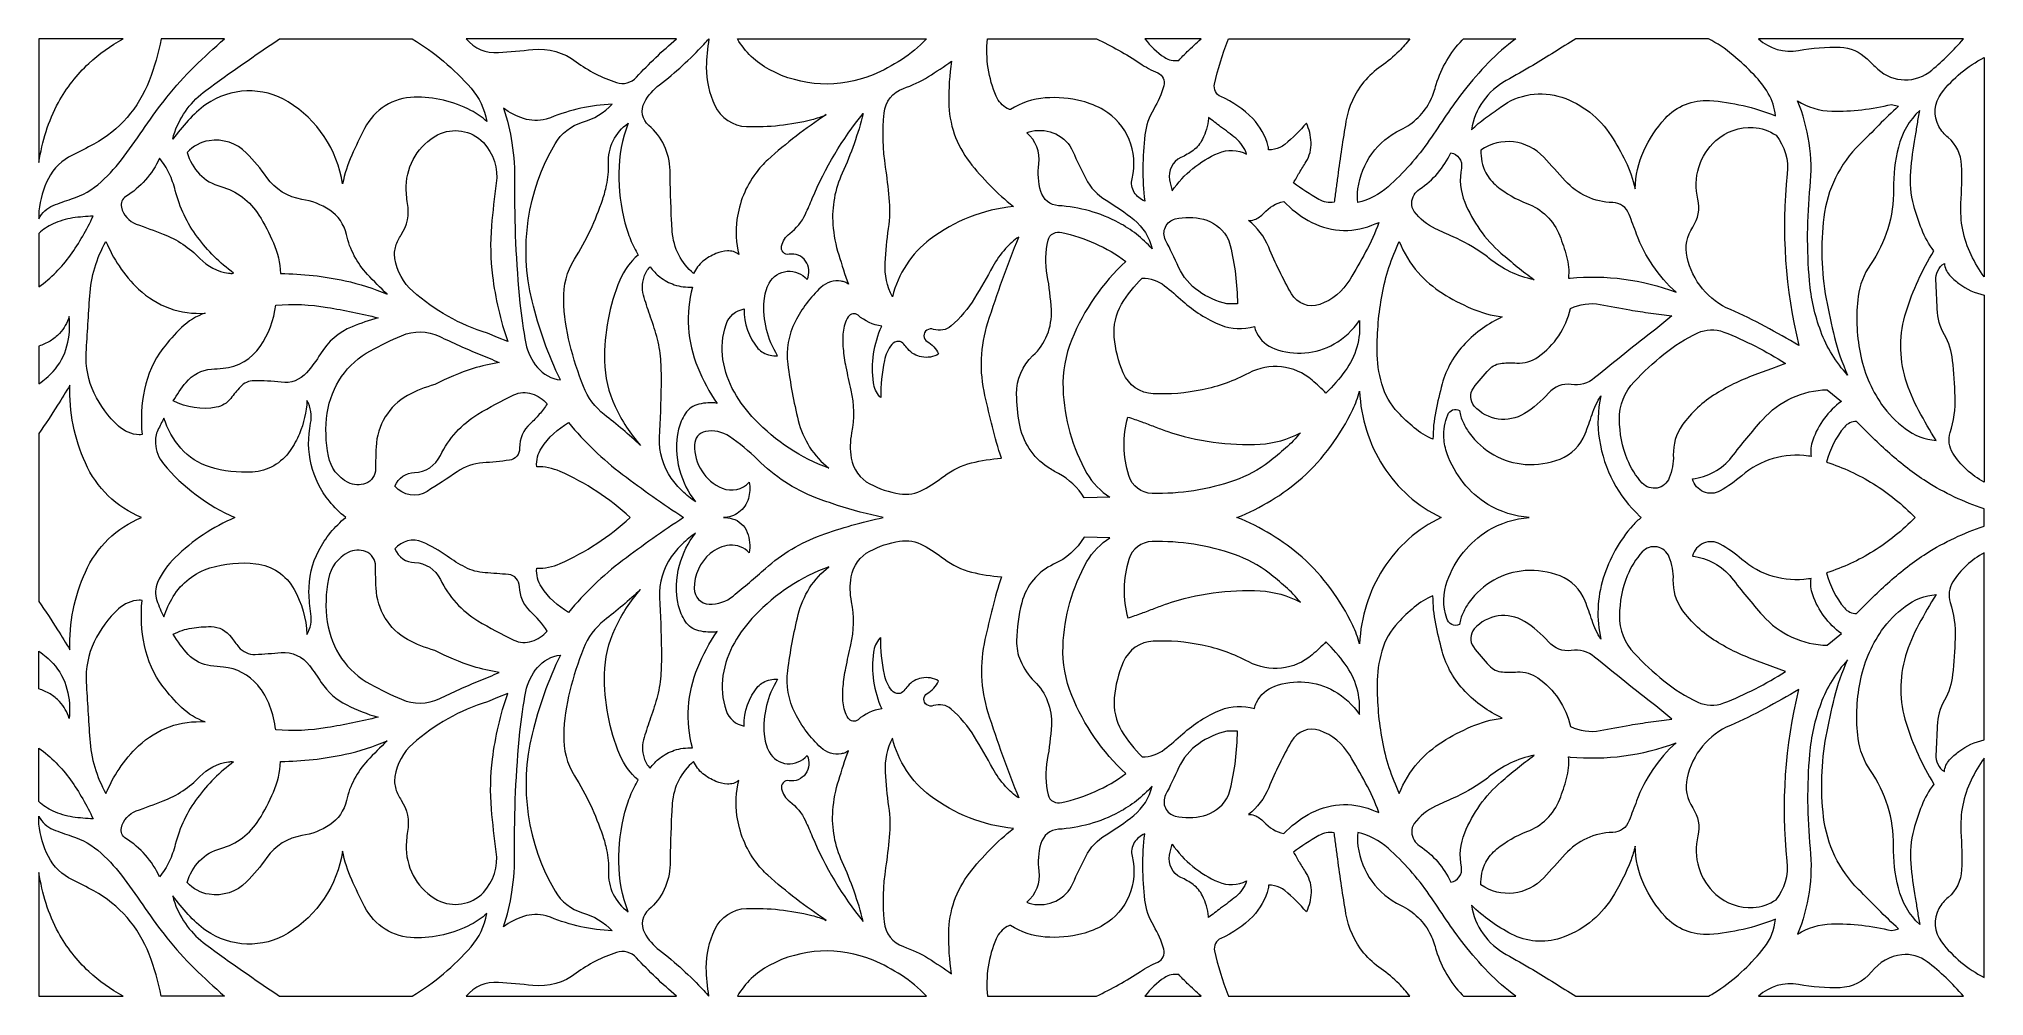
# Model space of a CAD drawing. Header units: millimetres. Extents: x -1200 to 1200, y -590 to 590.
import ezdxf

# ---------------------------------------------------------------- set-up
doc = ezdxf.new("R2010")
doc.units = ezdxf.units.MM
doc.header["$MEASUREMENT"] = 0
doc.layers.add('Layer 1', color=7, linetype='Continuous')

msp = doc.modelspace()

# ---------------------------------------------------------------- linework, layer by layer
at = {"layer": 'Layer 1', "color": 250, "lineweight": 20}
for points, knots in [([(-971.1977, 589.9734), (-983.9182, 578.9806), (-996.2929, 567.5731), (-1008.3038, 555.7696), (-1020.3235, 543.9598), (-1031.6459, 531.4272), (-1042.2189, 518.2378), (-1051.3814, 506.4123), (-1060.2441, 494.3479), (-1068.7948, 482.051), (-1077.3638, 469.7322), (-1086.0124, 457.476), (-1094.7466, 445.2797), (-1103.2269, 433.8376), (-1112.7902, 423.2817), (-1123.2897, 413.7722), (-1133.8809, 404.178), (-1146.3229, 396.9815), (-1159.7991, 392.6479), (-1167.3983, 390.206), (-1174.9334, 387.5475), (-1182.3888, 384.672), (-1190.1195, 381.6896), (-1196.4401, 375.7785), (-1200.05, 368.1483), (-1200.05, 368.1483), (-1200.05, 377.9563), (-1200.05, 377.9563), (-1198.5816, 391.9156), (-1194.5679, 405.4696), (-1188.2168, 417.9047), (-1181.7525, 430.5599), (-1171.4151, 440.6885), (-1158.8018, 446.7253), (-1149.8198, 451.0244), (-1140.9447, 455.5653), (-1132.1922, 460.3389), (-1101.1558, 477.2744), (-1076.9937, 504.9605), (-1064.007, 538.5043), (-1057.552, 555.1662), (-1052.5775, 572.3907), (-1049.1419, 589.9734), (-1049.1419, 589.9734), (-971.1977, 589.9734), (-971.1977, 589.9734)], [0, 0, 0, 0, 0.066666667, 0.066666667, 0.066666667, 0.133333333, 0.133333333, 0.133333333, 0.2, 0.2, 0.2, 0.266666667, 0.266666667, 0.266666667, 0.333333333, 0.333333333, 0.333333333, 0.4, 0.4, 0.4, 0.466666667, 0.466666667, 0.466666667, 0.533333333, 0.533333333, 0.533333333, 0.6, 0.6, 0.6, 0.666666667, 0.666666667, 0.666666667, 0.733333333, 0.733333333, 0.733333333, 0.8, 0.8, 0.8, 0.866666667, 0.866666667, 0.866666667, 0.933333333, 0.933333333, 0.933333333, 1, 1, 1, 1]), ([(-1200.05, 437.7406), (-1200.05, 437.7406), (-1200.05, 589.9734), (-1200.05, 589.9734), (-1200.05, 589.9734), (-1096.264, 589.9734), (-1096.264, 589.9734), (-1111.5757, 581.8813), (-1125.7707, 571.737), (-1138.4821, 559.8047), (-1153.3563, 545.8453), (-1166.0155, 529.592), (-1176.0071, 511.6227), (-1182.239, 500.2277), (-1187.3387, 488.2231), (-1191.2301, 475.7784), (-1195.1154, 463.3495), (-1198.0646, 450.6347), (-1200.05, 437.7406)], [0, 0, 0, 0, 0.166666667, 0.166666667, 0.166666667, 0.333333333, 0.333333333, 0.333333333, 0.5, 0.5, 0.5, 0.666666667, 0.666666667, 0.666666667, 0.833333333, 0.833333333, 0.833333333, 1, 1, 1, 1]), ([(-903.0432, 589.9734), (-933.8684, 569.5435), (-964.2134, 548.3625), (-994.0536, 526.443), (-1011.4915, 513.6339), (-1024.8453, 495.8186), (-1032.4415, 475.2253), (-1033.5182, 472.3027), (-1034.3442, 469.2922), (-1034.9133, 466.2218), (-1028.9722, 474.2103), (-1022.6792, 481.9159), (-1016.0528, 489.3104), (-1009.4111, 496.7269), (-1001.9771, 503.3546), (-993.8915, 509.0646), (-963.5709, 530.2644), (-924.0115, 531.534), (-892.4367, 512.3581), (-856.6064, 490.5894), (-832.0282, 453.5636), (-825.3589, 411.3524), (-822.9115, 423.4608), (-819.1455, 435.2517), (-814.1344, 446.4928), (-809.1386, 457.7055), (-803.8277, 468.7674), (-798.2109, 479.6626), (-786.1787, 503.0245), (-762.6774, 517.7916), (-736.952, 518.1907), (-712.6673, 518.5615), (-688.6429, 512.9206), (-666.9281, 501.7549), (-659.9407, 498.1631), (-653.4244, 493.6629), (-647.5476, 488.3707), (-650.1266, 503.5965), (-656.8324, 517.7601), (-666.9036, 529.2431), (-687.8811, 553.1644), (-712.2972, 573.6415), (-739.3107, 589.9734), (-739.3107, 589.9734), (-903.0432, 589.9734), (-903.0432, 589.9734)], [0, 0, 0, 0, 0.066666667, 0.066666667, 0.066666667, 0.133333333, 0.133333333, 0.133333333, 0.2, 0.2, 0.2, 0.266666667, 0.266666667, 0.266666667, 0.333333333, 0.333333333, 0.333333333, 0.4, 0.4, 0.4, 0.466666667, 0.466666667, 0.466666667, 0.533333333, 0.533333333, 0.533333333, 0.6, 0.6, 0.6, 0.666666667, 0.666666667, 0.666666667, 0.733333333, 0.733333333, 0.733333333, 0.8, 0.8, 0.8, 0.866666667, 0.866666667, 0.866666667, 0.933333333, 0.933333333, 0.933333333, 1, 1, 1, 1]), ([(-672.7407, 589.9734), (-672.7407, 589.9734), (-413.4028, 589.9734), (-413.4028, 589.9734), (-430.8222, 575.3416), (-447.3149, 559.5879), (-462.7886, 542.8064), (-469.1367, 535.9148), (-478.7703, 533.3631), (-487.5749, 536.229), (-505.3004, 542.002), (-522.0101, 550.6755), (-537.0465, 561.9101), (-552.4958, 573.4528), (-571.5154, 578.7795), (-590.5288, 576.8783), (-604.733, 575.461), (-618.9556, 574.2102), (-633.1874, 573.1323), (-648.2206, 571.9915), (-662.8991, 578.2453), (-672.7407, 589.9734)], [0, 0, 0, 0, 0.142857143, 0.142857143, 0.142857143, 0.285714286, 0.285714286, 0.285714286, 0.428571429, 0.428571429, 0.428571429, 0.571428571, 0.571428571, 0.571428571, 0.714285714, 0.714285714, 0.714285714, 0.857142857, 0.857142857, 0.857142857, 1, 1, 1, 1]), ([(-373.3324, 589.9734), (-375.5074, 587.7893), (-377.6429, 585.5644), (-379.7354, 583.2954), (-396.4819, 565.1219), (-414.7427, 548.4788), (-434.3007, 533.5642), (-441.9244, 527.7503), (-448.2418, 520.3276), (-452.8337, 511.7924), (-457.9672, 502.2452), (-455.7492, 490.3066), (-447.5412, 483.3898), (-431.3485, 469.7322), (-421.7821, 449.4656), (-421.3569, 427.9516), (-420.953, 407.4148), (-420.3228, 386.8843), (-419.4631, 366.3633), (-419.2705, 361.7249), (-418.992, 357.0927), (-418.6341, 352.4668), (-417.0556, 332.2192), (-407.5198, 313.5177), (-392.205, 300.6678), (-389.7179, 306.6041), (-385.8203, 311.805), (-380.8735, 315.793), (-375.9755, 319.7369), (-370.5514, 322.9455), (-364.7725, 325.315), (-360.2416, 327.1723), (-355.4508, 328.2784), (-350.5836, 328.5927), (-345.597, 328.9133), (-340.6562, 327.4143), (-336.6394, 324.3596), (-339.9832, 338.4541), (-340.6929, 353.0734), (-338.7349, 367.4381), (-335.9113, 388.1697), (-327.9663, 407.8233), (-315.6711, 424.5168), (-311.1954, 430.497), (-306.1568, 436.0123), (-300.6378, 440.9869), (-278.0205, 461.354), (-253.9563, 479.9706), (-228.653, 496.6735), (-234.3555, 494.1594), (-240.2569, 492.1418), (-246.2898, 490.6397), (-272.6791, 484.0748), (-299.8118, 481.1554), (-326.9507, 481.9599), (-343.7735, 482.4533), (-358.9354, 492.5472), (-366.2685, 508.1061), (-373.1549, 522.7285), (-376.6884, 538.7871), (-376.5966, 555.0311), (-376.5293, 566.7561), (-375.4371, 578.4496), (-373.3324, 589.9734)], [0, 0, 0, 0, 0.047619048, 0.047619048, 0.047619048, 0.095238095, 0.095238095, 0.095238095, 0.142857143, 0.142857143, 0.142857143, 0.19047619, 0.19047619, 0.19047619, 0.238095238, 0.238095238, 0.238095238, 0.285714286, 0.285714286, 0.285714286, 0.333333333, 0.333333333, 0.333333333, 0.380952381, 0.380952381, 0.380952381, 0.428571429, 0.428571429, 0.428571429, 0.476190476, 0.476190476, 0.476190476, 0.523809524, 0.523809524, 0.523809524, 0.571428571, 0.571428571, 0.571428571, 0.619047619, 0.619047619, 0.619047619, 0.666666667, 0.666666667, 0.666666667, 0.714285714, 0.714285714, 0.714285714, 0.761904762, 0.761904762, 0.761904762, 0.80952381, 0.80952381, 0.80952381, 0.857142857, 0.857142857, 0.857142857, 0.904761905, 0.904761905, 0.904761905, 0.952380952, 0.952380952, 0.952380952, 1, 1, 1, 1]), ([(-338.2853, 589.9734), (-328.7159, 573.9274), (-315.0898, 560.8605), (-298.845, 552.165), (-259.1295, 530.9087), (-212.3745, 528.5989), (-170.8694, 545.8736), (-158.6476, 550.9584), (-146.8969, 557.1554), (-135.752, 564.3928), (-124.5917, 571.6428), (-114.3126, 580.2283), (-105.1255, 589.9734), (-105.1255, 589.9734), (-338.2853, 589.9734), (-338.2853, 589.9734)], [0, 0, 0, 0, 0.2, 0.2, 0.2, 0.4, 0.4, 0.4, 0.6, 0.6, 0.6, 0.8, 0.8, 0.8, 1, 1, 1, 1]), ([(104.8143, 589.9734), (104.8143, 589.9734), (-29.699, 589.9734), (-29.699, 589.9734), (-32.2689, 565.8039), (-28.5028, 541.3797), (-18.7804, 519.212), (-15.9904, 512.8482), (-11.2516, 507.597), (-5.286, 504.2628), (-4.0623, 503.5776), (-2.7469, 503.0843), (-1.3824, 502.7983), (11.6348, 511.079), (26.4081, 516.0223), (41.6739, 517.2102), (56.8204, 518.3855), (72.0586, 517.0593), (86.7952, 513.2757), (96.1963, 510.8653), (105.2396, 507.1508), (113.6679, 502.239), (142.5688, 485.4104), (156.917, 450.7446), (148.7241, 417.6753), (147.2985, 411.9245), (148.2775, 405.8246), (151.4286, 400.85), (154.5184, 395.9696), (158.9972, 392.1891), (164.2561, 390.0238), (161.1937, 417.1569), (161.2885, 444.5758), (164.5467, 471.6836), (165.902, 482.9812), (169.6159, 493.8483), (175.4255, 503.5399), (180.7822, 512.4744), (184.9827, 522.0843), (187.9196, 532.1374), (189.8133, 538.63), (186.6041, 545.5342), (180.4947, 548.0954), (172.7762, 551.3292), (165.3696, 555.3014), (158.37, 559.9524), (141.2717, 571.3159), (123.3719, 581.3502), (104.8143, 589.9734)], [0, 0, 0, 0, 0.0625, 0.0625, 0.0625, 0.125, 0.125, 0.125, 0.1875, 0.1875, 0.1875, 0.25, 0.25, 0.25, 0.3125, 0.3125, 0.3125, 0.375, 0.375, 0.375, 0.4375, 0.4375, 0.4375, 0.5, 0.5, 0.5, 0.5625, 0.5625, 0.5625, 0.625, 0.625, 0.625, 0.6875, 0.6875, 0.6875, 0.75, 0.75, 0.75, 0.8125, 0.8125, 0.8125, 0.875, 0.875, 0.875, 0.9375, 0.9375, 0.9375, 1, 1, 1, 1]), ([(233.8394, 589.9734), (228.0084, 584.9076), (222.3181, 579.6752), (216.7717, 574.2856), (213.2076, 570.8069), (209.7293, 567.2337), (206.3395, 563.5726), (200.1445, 562.567), (193.8026, 563.9309), (188.5222, 567.4034), (179.3413, 573.4434), (171.2496, 581.083), (164.617, 589.9734), (164.617, 589.9734), (233.8394, 589.9734), (233.8394, 589.9734)], [0, 0, 0, 0, 0.2, 0.2, 0.2, 0.4, 0.4, 0.4, 0.6, 0.6, 0.6, 0.8, 0.8, 0.8, 1, 1, 1, 1]), ([(267.7484, 589.9734), (267.4516, 589.3481), (267.1793, 588.7132), (266.9285, 588.069), (260.1645, 570.6152), (254.6761, 552.6742), (250.5002, 534.3844), (249.0348, 527.9515), (252.3021, 521.3804), (258.2402, 518.8412), (272.9369, 512.5498), (286.2876, 503.3451), (297.5243, 491.7553), (306.7512, 482.2395), (313.3653, 470.3763), (316.6815, 457.385), (317.0364, 456.0022), (317.1588, 454.5692), (317.0517, 453.1424), (321.9252, 453.0953), (326.7527, 454.123), (331.21, 456.1531), (333.3698, 457.1712), (335.3921, 458.4723), (337.2307, 460.0216), (346.7572, 468.0571), (355.6782, 476.8218), (363.9168, 486.24), (367.2851, 478.7482), (369.2124, 470.6561), (369.5948, 462.413), (369.9802, 454.0475), (367.8266, 445.7637), (363.4334, 438.7118), (360.6158, 434.1927), (357.8471, 429.6423), (355.1274, 425.0604), (353.913, 422.9612), (352.7014, 420.8556), (351.4992, 418.747), (350.303, 416.6509), (349.0732, 414.5768), (347.8067, 412.5247), (357.841, 405.0547), (368.3251, 398.2479), (379.1978, 392.1419), (384.9616, 388.9051), (391.5757, 387.6385), (398.0859, 388.5343), (398.7711, 393.9081), (399.4931, 399.2755), (400.2518, 404.64), (401.0105, 410.0012), (401.754, 415.3655), (402.482, 420.7331), (405.4403, 443.3596), (408.8331, 465.9234), (412.6541, 488.4148), (415.7011, 506.3368), (423.3555, 523.1057), (434.8155, 536.977), (440.977, 544.4375), (448.1081, 550.9961), (456.004, 556.4641), (463.8787, 561.9196), (471.2944, 568.0383), (478.1777, 574.7601), (482.9196, 579.5118), (487.3341, 584.5964), (491.3939, 589.9734), (491.3939, 589.9734), (267.7484, 589.9734), (267.7484, 589.9734)], [0, 0, 0, 0, 0.041666667, 0.041666667, 0.041666667, 0.083333333, 0.083333333, 0.083333333, 0.125, 0.125, 0.125, 0.166666667, 0.166666667, 0.166666667, 0.208333333, 0.208333333, 0.208333333, 0.25, 0.25, 0.25, 0.291666667, 0.291666667, 0.291666667, 0.333333333, 0.333333333, 0.333333333, 0.375, 0.375, 0.375, 0.416666667, 0.416666667, 0.416666667, 0.458333333, 0.458333333, 0.458333333, 0.5, 0.5, 0.5, 0.541666667, 0.541666667, 0.541666667, 0.583333333, 0.583333333, 0.583333333, 0.625, 0.625, 0.625, 0.666666667, 0.666666667, 0.666666667, 0.708333333, 0.708333333, 0.708333333, 0.75, 0.75, 0.75, 0.791666667, 0.791666667, 0.791666667, 0.833333333, 0.833333333, 0.833333333, 0.875, 0.875, 0.875, 0.916666667, 0.916666667, 0.916666667, 0.958333333, 0.958333333, 0.958333333, 1, 1, 1, 1]), ([(622.2911, 589.9734), (622.2911, 589.9734), (557.4803, 589.9734), (557.4803, 589.9734), (557.052, 589.5303), (556.6206, 589.0872), (556.1923, 588.6472), (541.3181, 573.3335), (530.2833, 554.5534), (524.0272, 533.8973), (523.0481, 530.6604), (522.0202, 527.4424), (520.9464, 524.237), (519.8726, 521.0284), (518.6122, 517.8921), (517.1681, 514.8407), (509.2722, 498.5621), (496.1693, 485.5487), (480.0715, 477.9751), (451.4886, 464.5311), (431.594, 437.0367), (427.3356, 405.0421), (426.5921, 399.4515), (426.5003, 393.7949), (427.0634, 388.1822), (440.928, 391.5165), (453.7953, 398.2447), (464.5762, 407.8013), (483.6874, 424.7398), (500.746, 443.9693), (515.3969, 465.0842), (522.4944, 475.3102), (529.494, 485.6053), (536.3988, 495.9695), (543.3067, 506.3337), (550.6, 516.4246), (558.2696, 526.2074), (567.6921, 538.0707), (577.6563, 549.475), (588.122, 560.3766), (598.6062, 571.294), (610.0448, 581.2025), (622.2911, 589.9734)], [0, 0, 0, 0, 0.071428571, 0.071428571, 0.071428571, 0.142857143, 0.142857143, 0.142857143, 0.214285714, 0.214285714, 0.214285714, 0.285714286, 0.285714286, 0.285714286, 0.357142857, 0.357142857, 0.357142857, 0.428571429, 0.428571429, 0.428571429, 0.5, 0.5, 0.5, 0.571428571, 0.571428571, 0.571428571, 0.642857143, 0.642857143, 0.642857143, 0.714285714, 0.714285714, 0.714285714, 0.785714286, 0.785714286, 0.785714286, 0.857142857, 0.857142857, 0.857142857, 0.928571429, 0.928571429, 0.928571429, 1, 1, 1, 1]), ([(859.9297, 589.9734), (870.6279, 584.5745), (880.6838, 577.9279), (889.9014, 570.1658), (899.0914, 562.4255), (907.896, 554.2077), (916.2754, 545.5468), (922.9262, 538.6739), (928.7787, 531.0281), (933.7164, 522.7694), (938.706, 514.4258), (941.7102, 504.9856), (942.4903, 495.2247), (916.4926, 505.6832), (889.106, 512.0124), (861.2512, 513.9985), (840.6042, 515.466), (820.4282, 507.2891), (806.3311, 491.7207), (795.6542, 479.9329), (786.8221, 466.5236), (780.1437, 451.9608), (773.4346, 437.3259), (769.7574, 421.4245), (769.3506, 405.2527), (766.7746, 417.0311), (762.7945, 428.4323), (757.4928, 439.2051), (752.2063, 449.9433), (746.3203, 460.3578), (739.8621, 470.3984), (725.398, 492.8709), (703.9799, 509.6523), (679.056, 518.0273), (653.4346, 526.6317), (625.3779, 522.188), (603.4827, 506.0383), (597.3427, 501.5099), (591.1691, 497.0285), (584.9649, 492.5944), (578.7485, 488.1539), (572.8776, 483.2295), (567.3985, 477.862), (569.2708, 490.6963), (574.184, 502.8706), (581.7037, 513.3008), (589.3029, 523.7562), (599.0162, 532.4045), (610.1702, 538.6488), (621.1929, 544.824), (632.1817, 551.0683), (643.1308, 557.3848), (652.0701, 562.7241), (660.9328, 568.1953), (669.7222, 573.7955), (678.435, 579.3452), (687.2456, 584.741), (696.1452, 589.9734), (696.1452, 589.9734), (859.9297, 589.9734), (859.9297, 589.9734)], [0, 0, 0, 0, 0.05, 0.05, 0.05, 0.1, 0.1, 0.1, 0.15, 0.15, 0.15, 0.2, 0.2, 0.2, 0.25, 0.25, 0.25, 0.3, 0.3, 0.3, 0.35, 0.35, 0.35, 0.4, 0.4, 0.4, 0.45, 0.45, 0.45, 0.5, 0.5, 0.5, 0.55, 0.55, 0.55, 0.6, 0.6, 0.6, 0.65, 0.65, 0.65, 0.7, 0.7, 0.7, 0.75, 0.75, 0.75, 0.8, 0.8, 0.8, 0.85, 0.85, 0.85, 0.9, 0.9, 0.9, 0.95, 0.95, 0.95, 1, 1, 1, 1]), ([(921.669, 589.9734), (921.669, 589.9734), (1174.4662, 589.9734), (1174.4662, 589.9734), (1162.4739, 576.1492), (1149.4565, 563.296), (1135.5338, 551.5334), (1116.0308, 535.0412), (1087.7142, 535.5848), (1068.7865, 552.7716), (1064.3261, 556.8287), (1059.9543, 560.9863), (1055.6774, 565.2444), (1046.6954, 574.1851), (1034.7796, 579.3295), (1022.2763, 579.6594), (1005.132, 580.1088), (987.9879, 578.811), (971.0945, 575.7847), (953.3845, 572.6075), (935.2123, 577.8273), (921.669, 589.9734)], [0, 0, 0, 0, 0.142857143, 0.142857143, 0.142857143, 0.285714286, 0.285714286, 0.285714286, 0.428571429, 0.428571429, 0.428571429, 0.571428571, 0.571428571, 0.571428571, 0.714285714, 0.714285714, 0.714285714, 0.857142857, 0.857142857, 0.857142857, 1, 1, 1, 1]), ([(-73.8933, 562.3627), (-83.3098, 555.8701), (-92.8732, 549.607), (-102.5772, 543.5764), (-112.3117, 537.5269), (-122.6827, 532.6277), (-133.4881, 528.9728), (-146.5726, 524.5419), (-155.8759, 512.6094), (-157.2067, 498.5213), (-159.3176, 476.2813), (-158.7087, 453.8589), (-155.3925, 431.773), (-153.5172, 419.3), (-151.9936, 406.7705), (-150.825, 394.2065), (-149.6472, 381.5985), (-149.9653, 368.8869), (-151.7641, 356.3574), (-153.7925, 342.244), (-155.1814, 328.0428), (-155.931, 313.7943), (-156.6927, 299.2882), (-153.5723, 284.848), (-146.8969, 272.0389), (-139.9248, 300.5201), (-123.4719, 325.6167), (-100.4081, 342.97), (-70.317, 365.606), (-34.8661, 379.5842), (2.2398, 383.4527), (-17.8902, 399.4578), (-36.0745, 417.8985), (-51.9185, 438.3661), (-68.1388, 459.3176), (-77.1392, 485.2187), (-77.5094, 511.9841), (-77.7389, 528.8534), (-76.5273, 545.7134), (-73.8933, 562.3627)], [0, 0, 0, 0, 0.076923077, 0.076923077, 0.076923077, 0.153846154, 0.153846154, 0.153846154, 0.230769231, 0.230769231, 0.230769231, 0.307692308, 0.307692308, 0.307692308, 0.384615385, 0.384615385, 0.384615385, 0.461538462, 0.461538462, 0.461538462, 0.538461538, 0.538461538, 0.538461538, 0.615384615, 0.615384615, 0.615384615, 0.692307692, 0.692307692, 0.692307692, 0.769230769, 0.769230769, 0.769230769, 0.846153846, 0.846153846, 0.846153846, 0.923076923, 0.923076923, 0.923076923, 1, 1, 1, 1]), ([(1199.95, 566.9823), (1179.5232, 556.5364), (1161.5958, 541.5997), (1147.4253, 523.2282), (1138.3362, 511.4372), (1137.0512, 495.1996), (1144.1855, 482.0668), (1147.1315, 476.8124), (1150.9954, 472.1613), (1155.5813, 468.3431), (1165.6249, 459.9901), (1171.6547, 447.5675), (1172.1136, 434.2996), (1172.652, 418.6936), (1172.4256, 403.0686), (1171.4406, 387.4846), (1170.0455, 365.4677), (1174.3561, 343.4791), (1183.9437, 323.7343), (1188.551, 314.2405), (1193.9048, 305.1491), (1199.95, 296.5447), (1199.95, 296.5447), (1199.95, 566.9823), (1199.95, 566.9823)], [0, 0, 0, 0, 0.125, 0.125, 0.125, 0.25, 0.25, 0.25, 0.375, 0.375, 0.375, 0.5, 0.5, 0.5, 0.625, 0.625, 0.625, 0.75, 0.75, 0.75, 0.875, 0.875, 0.875, 1, 1, 1, 1]), ([(-626.9067, 504.4922), (-619.3258, 498.9204), (-610.925, 494.6339), (-602.0194, 491.8025), (-593.0069, 488.9364), (-583.4098, 488.641), (-574.2473, 490.954), (-572.4086, 491.419), (-570.6007, 492.0193), (-568.8446, 492.7484), (-544.606, 502.7983), (-518.853, 508.4739), (-492.7329, 509.5235), (-502.8407, 498.9173), (-515.4817, 491.2117), (-529.386, 487.1765), (-543.5566, 483.0629), (-555.6713, 473.5817), (-563.2828, 460.6343), (-597.455, 402.5093), (-607.6515, 332.8383), (-591.5811, 266.973), (-583.367, 233.2909), (-571.6469, 200.6206), (-556.6228, 169.5154), (-567.6178, 170.8888), (-577.7318, 176.4072), (-585.0007, 184.9958), (-592.1411, 193.4368), (-597.0358, 203.6407), (-599.2049, 214.5988), (-602.4538, 231.0314), (-604.9105, 247.621), (-606.5625, 264.305), (-611.4574, 313.6749), (-613.6447, 363.293), (-613.1124, 412.9143), (-612.935, 429.2589), (-614.0333, 445.5877), (-616.398, 461.75), (-618.5272, 476.319), (-622.0455, 490.6334), (-626.9067, 504.4922)], [0, 0, 0, 0, 0.071428571, 0.071428571, 0.071428571, 0.142857143, 0.142857143, 0.142857143, 0.214285714, 0.214285714, 0.214285714, 0.285714286, 0.285714286, 0.285714286, 0.357142857, 0.357142857, 0.357142857, 0.428571429, 0.428571429, 0.428571429, 0.5, 0.5, 0.5, 0.571428571, 0.571428571, 0.571428571, 0.642857143, 0.642857143, 0.642857143, 0.714285714, 0.714285714, 0.714285714, 0.785714286, 0.785714286, 0.785714286, 0.857142857, 0.857142857, 0.857142857, 0.928571429, 0.928571429, 0.928571429, 1, 1, 1, 1]), ([(1085.6921, 509.3097), (1061.5451, 503.3231), (1036.7497, 500.5168), (1011.9145, 500.963), (996.9546, 501.2333), (982.3435, 505.6926), (969.6659, 513.8539), (983.5948, 480.4138), (989.0005, 443.8656), (985.3723, 407.6851), (981.5023, 369.1037), (981.2147, 330.2363), (984.5126, 291.5983), (986.3268, 270.3293), (991.0166, 249.4312), (998.4445, 229.4915), (1005.9123, 209.4544), (1017.1582, 191.1395), (1031.5459, 175.587), (1024.7207, 190.3947), (1019.3118, 205.85), (1015.3929, 221.7325), (1011.4862, 237.5805), (1008.0568, 253.5511), (1005.1107, 269.6191), (999.0411, 302.7544), (998.059, 336.6691), (1002.1982, 370.1187), (1006.4354, 404.3414), (1022.0101, 436.0468), (1046.2825, 459.8896), (1054.3069, 467.768), (1062.258, 475.725), (1070.1387, 483.7543), (1078.0225, 491.7867), (1086.1571, 499.5552), (1094.5333, 507.0408), (1094.5333, 507.0408), (1085.6921, 509.3097), (1085.6921, 509.3097)], [0, 0, 0, 0, 0.076923077, 0.076923077, 0.076923077, 0.153846154, 0.153846154, 0.153846154, 0.230769231, 0.230769231, 0.230769231, 0.307692308, 0.307692308, 0.307692308, 0.384615385, 0.384615385, 0.384615385, 0.461538462, 0.461538462, 0.461538462, 0.538461538, 0.538461538, 0.538461538, 0.615384615, 0.615384615, 0.615384615, 0.692307692, 0.692307692, 0.692307692, 0.769230769, 0.769230769, 0.769230769, 0.846153846, 0.846153846, 0.846153846, 0.923076923, 0.923076923, 0.923076923, 1, 1, 1, 1]), ([(-621.6783, 216.8113), (-630.6542, 243.0549), (-636.9442, 270.1974), (-640.444, 297.7798), (-642.9495, 318.2442), (-643.3686, 338.9223), (-641.6953, 359.4717), (-640.0523, 377.0261), (-638.0486, 394.546), (-635.6929, 412.0124), (-633.2118, 430.4184), (-639.1132, 448.9566), (-651.7052, 462.2905), (-666.6008, 477.6388), (-689.3986, 481.3848), (-708.1947, 471.5391), (-731.4269, 459.3711), (-746.2613, 435.0947), (-746.7936, 408.3104), (-746.9343, 401.202), (-746.3684, 394.0966), (-745.0988, 387.1043), (-742.6666, 373.7107), (-745.5331, 359.8645), (-753.0529, 348.6423), (-755.9317, 344.3496), (-758.1803, 339.6515), (-759.7343, 334.6893), (-761.3007, 329.6832), (-761.68, 324.366), (-760.8356, 319.1807), (-758.2781, 303.4741), (-750.4464, 289.1942), (-738.6926, 278.8111), (-711.8903, 255.1381), (-680.5573, 237.5208), (-646.7002, 227.0937), (-646.7002, 227.0937), (-634.1908, 221.9525), (-634.1908, 221.9525), (-634.1908, 221.9525), (-621.6783, 216.8113), (-621.6783, 216.8113)], [0, 0, 0, 0, 0.071428571, 0.071428571, 0.071428571, 0.142857143, 0.142857143, 0.142857143, 0.214285714, 0.214285714, 0.214285714, 0.285714286, 0.285714286, 0.285714286, 0.357142857, 0.357142857, 0.357142857, 0.428571429, 0.428571429, 0.428571429, 0.5, 0.5, 0.5, 0.571428571, 0.571428571, 0.571428571, 0.642857143, 0.642857143, 0.642857143, 0.714285714, 0.714285714, 0.714285714, 0.785714286, 0.785714286, 0.785714286, 0.857142857, 0.857142857, 0.857142857, 0.928571429, 0.928571429, 0.928571429, 1, 1, 1, 1]), ([(-472.9577, 486.0296), (-488.9944, 474.8796), (-498.2212, 455.977), (-497.3004, 436.1066), (-496.8905, 427.2288), (-497.6705, 418.3321), (-499.6162, 409.6743), (-500.9349, 403.8072), (-502.5133, 398.0059), (-504.352, 392.2865), (-513.1383, 366.3445), (-524.8431, 341.5369), (-539.2247, 318.3793), (-548.5188, 303.4113), (-553.1781, 285.9133), (-552.5906, 268.1704), (-551.9818, 249.7863), (-549.4305, 231.5247), (-544.9731, 213.7095), (-540.5279, 195.9256), (-534.9387, 178.4655), (-528.2388, 161.4422), (-522.8545, 147.7657), (-513.9765, 135.8427), (-502.5317, 126.9304), (-487.009, 114.844), (-472.0215, 102.0443), (-457.6185, 88.5752), (-470.2777, 102.9682), (-480.866, 119.1556), (-489.0525, 136.6347), (-497.2912, 154.2236), (-501.7547, 173.4342), (-502.1402, 192.9497), (-502.8162, 227.2163), (-496.355, 261.2504), (-483.1971, 292.7485), (-478.1891, 304.7342), (-470.4308, 315.3027), (-460.589, 323.5426), (-464.2816, 329.6738), (-467.4725, 336.1098), (-470.1339, 342.7814), (-472.7925, 349.4469), (-475.0625, 356.2725), (-476.9287, 363.2145), (-482.1662, 383.3458), (-484.7298, 404.1152), (-484.5555, 424.9504), (-484.378, 445.8674), (-480.4468, 466.577), (-472.9577, 486.0296)], [0, 0, 0, 0, 0.058823529, 0.058823529, 0.058823529, 0.117647059, 0.117647059, 0.117647059, 0.176470588, 0.176470588, 0.176470588, 0.235294118, 0.235294118, 0.235294118, 0.294117647, 0.294117647, 0.294117647, 0.352941176, 0.352941176, 0.352941176, 0.411764706, 0.411764706, 0.411764706, 0.470588235, 0.470588235, 0.470588235, 0.529411765, 0.529411765, 0.529411765, 0.588235294, 0.588235294, 0.588235294, 0.647058824, 0.647058824, 0.647058824, 0.705882353, 0.705882353, 0.705882353, 0.764705882, 0.764705882, 0.764705882, 0.823529412, 0.823529412, 0.823529412, 0.882352941, 0.882352941, 0.882352941, 0.941176471, 0.941176471, 0.941176471, 1, 1, 1, 1]), ([(-182.9872, 498.1819), (-208.832, 466.489), (-229.9991, 431.0816), (-245.8217, 393.0658), (-248.5047, 386.6172), (-251.3345, 380.2379), (-254.3111, 373.9276), (-258.7776, 364.4589), (-265.4592, 356.2662), (-273.7498, 350.088), (-278.8221, 346.3043), (-282.3892, 340.7671), (-283.7873, 334.4882), (-284.3899, 331.7762), (-283.6282, 328.9352), (-281.762, 326.9178), (-279.8959, 324.9034), (-277.1946, 323.9763), (-274.5268, 324.457), (-266.7318, 325.8712), (-258.8266, 322.6501), (-254.0939, 316.1324), (-249.3612, 309.6147), (-248.6545, 300.8186), (-252.1972, 293.5467), (-258.487, 300.4917), (-267.4814, 304.1561), (-276.6959, 303.515), (-286.0329, 302.8612), (-294.403, 297.3964), (-298.9337, 288.9868), (-302.5437, 282.2868), (-304.7097, 274.8703), (-305.2848, 267.2339), (-307.0837, 243.3597), (-301.2557, 219.5484), (-288.6699, 199.3951), (-294.8344, 198.8357), (-301.0202, 200.1744), (-306.4412, 203.2384), (-308.8366, 204.6117), (-310.9934, 206.3873), (-312.8259, 208.4834), (-324.4298, 221.7702), (-330.53, 239.199), (-329.8232, 257.0362), (-340.2157, 255.4241), (-348.8704, 248.0265), (-352.2907, 237.8194), (-356.9438, 223.9354), (-358.2226, 209.0962), (-356.0107, 194.5901), (-353.8508, 180.4202), (-349.0814, 166.8065), (-341.9595, 154.4719), (-334.8772, 142.2033), (-326.4092, 130.8398), (-316.7296, 120.6138), (-291.0011, 93.8737), (-259.775, 73.406), (-225.3245, 60.71), (-244.0442, 75.3764), (-257.3918, 96.13), (-263.1893, 119.5705), (-268.8305, 142.3856), (-273.1349, 165.5307), (-276.078, 188.8737), (-278.351, 206.9215), (-275.1723, 225.2616), (-266.9766, 241.3956), (-258.9063, 257.2814), (-248.1621, 271.5863), (-235.2518, 283.6382), (-228.4449, 289.9924), (-219.1876, 292.8302), (-210.1015, 291.3532), (-208.4894, 291.0891), (-206.9077, 290.6555), (-205.3872, 290.0553), (-203.8545, 289.4519), (-202.4412, 288.5688), (-201.2205, 287.4438), (-205.4668, 299.4327), (-209.4713, 311.5128), (-213.2342, 323.6715), (-217.0064, 335.8678), (-219.4231, 348.4663), (-220.4357, 361.222), (-221.9226, 383.019), (-217.9395, 404.8536), (-208.8748, 424.6205), (-198.0327, 448.2589), (-189.3657, 472.8841), (-182.9872, 498.1819)], [0, 0, 0, 0, 0.032258065, 0.032258065, 0.032258065, 0.064516129, 0.064516129, 0.064516129, 0.096774194, 0.096774194, 0.096774194, 0.129032258, 0.129032258, 0.129032258, 0.161290323, 0.161290323, 0.161290323, 0.193548387, 0.193548387, 0.193548387, 0.225806452, 0.225806452, 0.225806452, 0.258064516, 0.258064516, 0.258064516, 0.290322581, 0.290322581, 0.290322581, 0.322580645, 0.322580645, 0.322580645, 0.35483871, 0.35483871, 0.35483871, 0.387096774, 0.387096774, 0.387096774, 0.419354839, 0.419354839, 0.419354839, 0.451612903, 0.451612903, 0.451612903, 0.483870968, 0.483870968, 0.483870968, 0.516129032, 0.516129032, 0.516129032, 0.548387097, 0.548387097, 0.548387097, 0.580645161, 0.580645161, 0.580645161, 0.612903226, 0.612903226, 0.612903226, 0.64516129, 0.64516129, 0.64516129, 0.677419355, 0.677419355, 0.677419355, 0.709677419, 0.709677419, 0.709677419, 0.741935484, 0.741935484, 0.741935484, 0.774193548, 0.774193548, 0.774193548, 0.806451613, 0.806451613, 0.806451613, 0.838709677, 0.838709677, 0.838709677, 0.870967742, 0.870967742, 0.870967742, 0.903225806, 0.903225806, 0.903225806, 0.935483871, 0.935483871, 0.935483871, 0.967741935, 0.967741935, 0.967741935, 1, 1, 1, 1]), ([(198.0397, 402.7418), (196.966, 407.1792), (195.9808, 411.6385), (195.0905, 416.1166), (192.8205, 427.4771), (198.5658, 438.938), (208.8787, 443.6644), (214.2446, 446.1188), (219.3536, 449.12), (224.1384, 452.624), (228.9782, 456.1687), (232.9155, 460.8543), (235.6259, 466.291), (239.5909, 474.2511), (242.1085, 482.8838), (243.06, 491.771), (243.1029, 492.1889), (243.0783, 492.6101), (242.9835, 493.0186), (245.4953, 491.1708), (247.9885, 489.2947), (250.4635, 487.3903), (252.9477, 485.4827), (255.447, 483.5971), (257.9617, 481.7336), (264.2975, 477.1423), (270.514, 472.3845), (276.605, 467.4601), (282.8307, 462.4319), (287.4654, 455.6156), (289.9221, 447.8818), (279.1319, 453.5824), (266.4482, 454.0978), (255.2574, 449.2803), (232.3924, 439.4377), (212.608, 423.3477), (198.0397, 402.7418)], [0, 0, 0, 0, 0.083333333, 0.083333333, 0.083333333, 0.166666667, 0.166666667, 0.166666667, 0.25, 0.25, 0.25, 0.333333333, 0.333333333, 0.333333333, 0.416666667, 0.416666667, 0.416666667, 0.5, 0.5, 0.5, 0.583333333, 0.583333333, 0.583333333, 0.666666667, 0.666666667, 0.666666667, 0.75, 0.75, 0.75, 0.833333333, 0.833333333, 0.833333333, 0.916666667, 0.916666667, 0.916666667, 1, 1, 1, 1]), ([(943.2185, 471.1462), (934.7749, 476.8344), (925.0433, 480.1686), (914.966, 480.8191), (898.1798, 481.6457), (881.727, 475.8853), (868.9301, 464.6977), (848.959, 446.6751), (840.4053, 418.7658), (846.7502, 392.2519), (849.5709, 380.4609), (847.2795, 367.9881), (840.4787, 358.0606), (833.112, 347.3068), (830.5392, 333.8565), (833.4057, 321.0411), (839.9464, 291.7932), (859.8714, 267.6361), (886.8972, 256.2348), (901.5358, 250.0597), (915.8594, 243.1209), (929.8127, 235.4562), (943.76, 227.7945), (957.646, 220.0135), (971.4678, 212.1194), (954.4461, 281.1649), (949.6001, 352.8063), (957.1626, 423.6085), (958.9921, 440.745), (953.9627, 457.9003), (943.2185, 471.1462)], [0, 0, 0, 0, 0.1, 0.1, 0.1, 0.2, 0.2, 0.2, 0.3, 0.3, 0.3, 0.4, 0.4, 0.4, 0.5, 0.5, 0.5, 0.6, 0.6, 0.6, 0.7, 0.7, 0.7, 0.8, 0.8, 0.8, 0.9, 0.9, 0.9, 1, 1, 1, 1]), ([(1120.5036, 501.7424), (1119.5185, 496.2429), (1118.5823, 490.734), (1117.6952, 485.2124), (1116.8048, 479.6847), (1115.8993, 474.16), (1114.9785, 468.6385), (1112.5708, 454.7263), (1110.7262, 440.7198), (1109.4444, 426.6537), (1108.1563, 412.4712), (1109.4198, 398.1693), (1113.1797, 384.4614), (1115.8933, 374.5591), (1119.1514, 364.8266), (1122.9327, 355.3014), (1126.7323, 345.7418), (1131.8015, 336.7697), (1137.9996, 328.6398), (1123.4895, 305.2245), (1111.959, 280.0053), (1103.6836, 253.5857), (1095.2523, 226.6538), (1095.0137, 197.7389), (1103.0076, 170.6688), (1107.1224, 157.0646), (1112.6259, 143.9506), (1119.4297, 131.5374), (1126.2182, 119.1588), (1133.3312, 106.975), (1140.759, 94.9923), (1126.9005, 96.1237), (1113.6171, 101.2053), (1102.408, 109.6588), (1091.3486, 117.9992), (1081.6079, 128.0523), (1073.5376, 139.4504), (1060.4194, 158.5478), (1051.3486, 180.2725), (1046.9218, 203.1975), (1042.5104, 226.0221), (1041.7241, 249.4375), (1044.5907, 272.5197), (1046.3527, 286.7242), (1051.5505, 300.2561), (1059.7035, 311.8711), (1078.6404, 338.8501), (1088.5831, 371.3694), (1088.0568, 404.6274), (1087.9467, 422.1944), (1090.0118, 439.7079), (1094.2, 456.7376), (1098.4584, 474.072), (1107.6149, 489.7315), (1120.5036, 501.7424)], [0, 0, 0, 0, 0.055555556, 0.055555556, 0.055555556, 0.111111111, 0.111111111, 0.111111111, 0.166666667, 0.166666667, 0.166666667, 0.222222222, 0.222222222, 0.222222222, 0.277777778, 0.277777778, 0.277777778, 0.333333333, 0.333333333, 0.333333333, 0.388888889, 0.388888889, 0.388888889, 0.444444444, 0.444444444, 0.444444444, 0.5, 0.5, 0.5, 0.555555556, 0.555555556, 0.555555556, 0.611111111, 0.611111111, 0.611111111, 0.666666667, 0.666666667, 0.666666667, 0.722222222, 0.722222222, 0.722222222, 0.777777778, 0.777777778, 0.777777778, 0.833333333, 0.833333333, 0.833333333, 0.888888889, 0.888888889, 0.888888889, 0.944444444, 0.944444444, 0.944444444, 1, 1, 1, 1]), ([(-1017.0838, 450.1602), (-1009.8639, 457.8217), (-1000.4077, 462.8687), (-990.156, 464.5437), (-973.2567, 467.2401), (-956.0971, 461.552), (-943.909, 449.2237), (-934.7403, 439.9467), (-926.3304, 429.9125), (-918.7617, 419.2215), (-908.4366, 404.6368), (-892.8741, 394.9074), (-875.5219, 392.1891), (-863.3154, 390.2752), (-851.632, 385.7499), (-841.2365, 378.9085), (-830.8564, 372.0797), (-823.4806, 361.3509), (-820.6843, 349.0226), (-816.4686, 330.4468), (-807.4591, 313.392), (-794.5918, 299.6402), (-786.7784, 291.2872), (-778.7172, 283.1825), (-770.4174, 275.3386), (-787.1455, 282.4189), (-804.4457, 287.9718), (-822.1222, 291.9346), (-848.3556, 297.4938), (-875.0446, 300.4604), (-901.8316, 300.7872), (-902.5689, 313.7975), (-905.567, 326.5594), (-910.6883, 338.4824), (-915.7758, 350.3268), (-921.7383, 361.75), (-928.53, 372.6548), (-939.3843, 390.0772), (-956.1889, 402.679), (-975.6521, 407.9773), (-995.7821, 413.4548), (-1011.5649, 429.5354), (-1017.0838, 450.1602)], [0, 0, 0, 0, 0.071428571, 0.071428571, 0.071428571, 0.142857143, 0.142857143, 0.142857143, 0.214285714, 0.214285714, 0.214285714, 0.285714286, 0.285714286, 0.285714286, 0.357142857, 0.357142857, 0.357142857, 0.428571429, 0.428571429, 0.428571429, 0.5, 0.5, 0.5, 0.571428571, 0.571428571, 0.571428571, 0.642857143, 0.642857143, 0.642857143, 0.714285714, 0.714285714, 0.714285714, 0.785714286, 0.785714286, 0.785714286, 0.857142857, 0.857142857, 0.857142857, 0.928571429, 0.928571429, 0.928571429, 1, 1, 1, 1]), ([(18.867, 474.3863), (29.9722, 465.0591), (35.5462, 450.4492), (33.5852, 435.852), (32.0616, 424.523), (32.9183, 412.996), (36.0968, 402.0379), (38.9971, 392.0413), (47.664, 384.98), (57.8024, 384.3703), (83.7879, 382.8022), (109.1707, 375.6465), (132.2959, 363.3748), (147.6994, 355.2009), (161.6037, 344.3308), (173.3819, 331.2608), (170.0565, 345.4746), (162.1819, 358.1235), (151.0125, 367.1804), (140.1367, 375.9985), (128.6554, 383.9963), (116.6598, 391.1142), (106.032, 397.4183), (97.3466, 406.6795), (91.6104, 417.8231), (85.9815, 428.7561), (80.695, 439.8713), (75.7604, 451.1501), (71.5417, 460.7852), (64.028, 468.4908), (54.633, 472.7992), (45.3359, 477.0638), (34.9985, 478.3082), (24.9948, 476.3661), (22.8838, 475.9575), (20.828, 475.2913), (18.867, 474.3863)], [0, 0, 0, 0, 0.083333333, 0.083333333, 0.083333333, 0.166666667, 0.166666667, 0.166666667, 0.25, 0.25, 0.25, 0.333333333, 0.333333333, 0.333333333, 0.416666667, 0.416666667, 0.416666667, 0.5, 0.5, 0.5, 0.583333333, 0.583333333, 0.583333333, 0.666666667, 0.666666667, 0.666666667, 0.75, 0.75, 0.75, 0.833333333, 0.833333333, 0.833333333, 0.916666667, 0.916666667, 0.916666667, 1, 1, 1, 1]), ([(579.0512, 452.9665), (603.6019, 469.6787), (636.3118, 465.917), (656.6988, 444.0856), (665.6074, 434.5384), (674.4365, 424.9127), (683.1891, 415.2115), (698.3264, 398.4334), (719.4232, 388.6757), (741.6856, 388.1697), (750.6951, 387.9654), (758.7103, 382.227), (762.0267, 373.6196), (765.1379, 365.54), (768.2033, 357.4384), (771.2229, 349.318), (781.4867, 321.7356), (798.1904, 297.1826), (819.8837, 277.8086), (778.0235, 293.3141), (733.3949, 299.2662), (689.0721, 295.2406), (688.4296, 295.1839), (687.7933, 295.0897), (687.1599, 294.9639), (687.9676, 303.9957), (687.1815, 313.0998), (684.8319, 321.8424), (682.5008, 330.5222), (679.6708, 339.0512), (676.3577, 347.3853), (668.9603, 365.9768), (654.2574, 380.4703), (635.8651, 387.2803), (622.389, 392.2739), (609.7878, 399.4892), (598.5665, 408.6405), (593.0872, 413.106), (588.5412, 418.6653), (585.2034, 424.9787), (580.8073, 433.5925), (578.6842, 443.2465), (579.0512, 452.9665)], [0, 0, 0, 0, 0.071428571, 0.071428571, 0.071428571, 0.142857143, 0.142857143, 0.142857143, 0.214285714, 0.214285714, 0.214285714, 0.285714286, 0.285714286, 0.285714286, 0.357142857, 0.357142857, 0.357142857, 0.428571429, 0.428571429, 0.428571429, 0.5, 0.5, 0.5, 0.571428571, 0.571428571, 0.571428571, 0.642857143, 0.642857143, 0.642857143, 0.714285714, 0.714285714, 0.714285714, 0.785714286, 0.785714286, 0.785714286, 0.857142857, 0.857142857, 0.857142857, 0.928571429, 0.928571429, 0.928571429, 1, 1, 1, 1]), ([(-1051.1428, 442.9165), (-1060.1462, 423.244), (-1074.7022, 406.7926), (-1092.905, 395.7055), (-1097.3195, 393.0155), (-1099.4977, 387.6794), (-1098.2679, 382.5601), (-1095.949, 372.9031), (-1089.0685, 365.0938), (-1079.9427, 361.7657), (-1068.8224, 357.7086), (-1057.7263, 353.5793), (-1046.661, 349.3745), (-1029.6544, 342.9166), (-1014.2449, 332.6686), (-1001.5427, 319.3786), (-992.0682, 309.4639), (-979.6596, 303.0687), (-966.257, 301.2052), (-964.146, 300.9098), (-962.0077, 300.8721), (-959.8846, 301.0951), (-976.732, 313.6906), (-991.7377, 328.7027), (-1004.4459, 345.6663), (-1017.2154, 362.7116), (-1026.5064, 382.2396), (-1031.756, 403.0654), (-1033.5855, 410.3154), (-1036.1094, 417.3611), (-1039.2972, 424.0956), (-1042.4911, 430.8396), (-1046.4682, 437.1593), (-1051.1459, 442.9165)], [0, 0, 0, 0, 0.090909091, 0.090909091, 0.090909091, 0.181818182, 0.181818182, 0.181818182, 0.272727273, 0.272727273, 0.272727273, 0.363636364, 0.363636364, 0.363636364, 0.454545455, 0.454545455, 0.454545455, 0.545454545, 0.545454545, 0.545454545, 0.636363636, 0.636363636, 0.636363636, 0.727272727, 0.727272727, 0.727272727, 0.818181818, 0.818181818, 0.818181818, 0.909090909, 0.909090909, 0.909090909, 1, 1, 1, 1]), ([(542.0431, 449.6542), (533.4803, 431.3078), (520.1052, 415.771), (503.4352, 404.7908), (497.7999, 401.0825), (494.2083, 394.8571), (493.7494, 387.9968), (493.4894, 384.1032), (494.6183, 380.2441), (496.925, 377.1392), (503.7716, 367.9315), (512.7659, 360.6501), (523.0848, 355.9677), (530.314, 352.6868), (537.5552, 349.4248), (544.8027, 346.1848), (557.8596, 340.3522), (570.3384, 333.2311), (582.0585, 324.9253), (584.3286, 323.3037), (586.5465, 321.6068), (588.7064, 319.8343), (605.0704, 306.4281), (624.3102, 297.2392), (644.8379, 293.0345), (630.7836, 303.4961), (617.1178, 314.5046), (603.8774, 326.0346), (584.3438, 343.036), (569.0046, 364.5626), (559.1231, 388.8265), (553.7174, 402.1008), (552.2948, 416.7388), (555.0359, 430.849), (555.865, 435.1324), (554.9381, 439.5759), (552.4753, 443.1365), (550.0126, 446.6939), (546.2527, 449.0508), (542.0431, 449.6542)], [0, 0, 0, 0, 0.076923077, 0.076923077, 0.076923077, 0.153846154, 0.153846154, 0.153846154, 0.230769231, 0.230769231, 0.230769231, 0.307692308, 0.307692308, 0.307692308, 0.384615385, 0.384615385, 0.384615385, 0.461538462, 0.461538462, 0.461538462, 0.538461538, 0.538461538, 0.538461538, 0.615384615, 0.615384615, 0.615384615, 0.692307692, 0.692307692, 0.692307692, 0.769230769, 0.769230769, 0.769230769, 0.846153846, 0.846153846, 0.846153846, 0.923076923, 0.923076923, 0.923076923, 1, 1, 1, 1]), ([(453.0733, 363.5507), (450.222, 362.4226), (447.3708, 361.2975), (444.5134, 360.1819), (418.8154, 350.1382), (390.089, 352.2877), (366.0705, 366.0333), (354.9806, 372.4097), (344.8085, 380.3478), (335.8602, 389.6184), (326.3917, 387.5318), (317.786, 382.5036), (311.2024, 375.2066), (308.0023, 371.6617), (304.0283, 368.9403), (299.6077, 367.2746), (298.4514, 366.8378), (297.2581, 366.5079), (296.0437, 366.2816), (294.8291, 366.0585), (293.5932, 365.9737), (292.3572, 366.0333), (303.2727, 357.4981), (311.857, 346.2037), (317.2719, 333.2563), (325.5106, 313.5523), (334.8995, 294.3763), (345.3897, 275.8319), (352.4138, 263.4251), (366.9913, 257.8658), (380.186, 262.586), (395.6078, 268.0981), (408.7077, 278.8803), (417.2981, 293.1444), (424.0896, 304.4168), (430.6305, 315.8433), (436.9203, 327.4174), (443.2163, 339.0104), (448.619, 351.0904), (453.0733, 363.5507)], [0, 0, 0, 0, 0.076923077, 0.076923077, 0.076923077, 0.153846154, 0.153846154, 0.153846154, 0.230769231, 0.230769231, 0.230769231, 0.307692308, 0.307692308, 0.307692308, 0.384615385, 0.384615385, 0.384615385, 0.461538462, 0.461538462, 0.461538462, 0.538461538, 0.538461538, 0.538461538, 0.615384615, 0.615384615, 0.615384615, 0.692307692, 0.692307692, 0.692307692, 0.769230769, 0.769230769, 0.769230769, 0.846153846, 0.846153846, 0.846153846, 0.923076923, 0.923076923, 0.923076923, 1, 1, 1, 1]), ([(-1200.05, 284.3232), (-1200.05, 284.3232), (-1200.05, 350.2922), (-1200.05, 350.2922), (-1194.8034, 355.0406), (-1188.9081, 358.9752), (-1182.554, 361.9732), (-1174.8201, 365.5305), (-1166.6397, 367.9723), (-1158.2511, 369.223), (-1149.8993, 370.4707), (-1141.4863, 371.2626), (-1133.0518, 371.5957), (-1140.9264, 354.717), (-1150.2939, 338.6113), (-1161.0319, 323.4892), (-1171.8221, 308.2916), (-1185.0137, 295.0519), (-1200.05, 284.3232)], [0, 0, 0, 0, 0.166666667, 0.166666667, 0.166666667, 0.333333333, 0.333333333, 0.333333333, 0.5, 0.5, 0.5, 0.666666667, 0.666666667, 0.666666667, 0.833333333, 0.833333333, 0.833333333, 1, 1, 1, 1]), ([(278.7189, 263.3497), (278.4773, 287.5821), (275.5221, 311.7013), (269.9052, 335.2424), (268.9292, 339.3372), (267.3324, 343.2497), (265.1725, 346.8385), (258.7143, 357.3033), (248.5453, 364.7669), (236.8129, 367.6456), (225.3682, 370.4549), (213.4615, 370.5838), (201.9647, 368.0194), (196.5897, 366.8127), (192.0741, 363.0982), (189.7521, 357.9758), (187.4302, 352.8566), (187.5556, 346.9484), (190.1192, 341.9486), (195.733, 330.9685), (201.0776, 319.8437), (206.1499, 308.5871), (211.58, 296.529), (220.143, 286.2528), (230.9025, 278.8803), (241.5426, 271.5926), (253.3575, 266.3036), (265.7997, 263.2679), (265.7997, 263.2679), (278.7189, 263.3497), (278.7189, 263.3497)], [0, 0, 0, 0, 0.1, 0.1, 0.1, 0.2, 0.2, 0.2, 0.3, 0.3, 0.3, 0.4, 0.4, 0.4, 0.5, 0.5, 0.5, 0.6, 0.6, 0.6, 0.7, 0.7, 0.7, 0.8, 0.8, 0.8, 0.9, 0.9, 0.9, 1, 1, 1, 1]), ([(-1117.3241, 340.2517), (-1128.9096, 319.7495), (-1135.7501, 296.793), (-1137.3165, 273.1388), (-1138.8645, 249.7958), (-1140.2993, 226.4463), (-1141.6239, 203.0908), (-1142.5967, 185.882), (-1139.2162, 168.7172), (-1131.8005, 153.2558), (-1124.4431, 137.9106), (-1114.3077, 124.1523), (-1101.9298, 112.7102), (-1094.8477, 106.1674), (-1085.7799, 102.3554), (-1076.2625, 101.9281), (-1075.0815, 101.8746), (-1073.9038, 102.0663), (-1072.7962, 102.4906), (-1074.6227, 121.0035), (-1073.6009, 139.7018), (-1069.7768, 157.891), (-1065.9283, 176.1872), (-1058.173, 193.3864), (-1047.077, 208.2382), (-1040.1538, 217.5026), (-1032.4842, 226.1509), (-1024.1508, 234.0986), (-1015.7408, 242.1184), (-1005.7583, 248.2118), (-994.8826, 251.9704), (-1009.7997, 250.7794), (-1024.7993, 252.8283), (-1038.8964, 257.9759), (-1052.9752, 263.1171), (-1065.9283, 271.0804), (-1076.9967, 281.3943), (-1086.0246, 289.9956), (-1094.095, 299.6025), (-1101.058, 310.0358), (-1107.4089, 319.5483), (-1112.8545, 329.6706), (-1117.3241, 340.2517)], [0, 0, 0, 0, 0.071428571, 0.071428571, 0.071428571, 0.142857143, 0.142857143, 0.142857143, 0.214285714, 0.214285714, 0.214285714, 0.285714286, 0.285714286, 0.285714286, 0.357142857, 0.357142857, 0.357142857, 0.428571429, 0.428571429, 0.428571429, 0.5, 0.5, 0.5, 0.571428571, 0.571428571, 0.571428571, 0.642857143, 0.642857143, 0.642857143, 0.714285714, 0.714285714, 0.714285714, 0.785714286, 0.785714286, 0.785714286, 0.857142857, 0.857142857, 0.857142857, 0.928571429, 0.928571429, 0.928571429, 1, 1, 1, 1]), ([(-12.5854, 73.3086), (-25, 72.1804), (-37.3196, 70.1534), (-49.4559, 67.2372), (-61.7082, 64.2925), (-73.2264, 58.7647), (-83.2884, 51.0026), (-91.2976, 44.8243), (-99.7442, 39.2682), (-108.5611, 34.3877), (-117.6044, 29.3817), (-128.0027, 27.5684), (-138.1443, 29.2213), (-150.9167, 31.3081), (-163.2977, 35.4437), (-174.8189, 41.4775), (-186.903, 47.8002), (-195.4048, 59.5912), (-197.7819, 73.3086), (-199.5531, 83.5282), (-199.4186, 94.0025), (-197.3902, 104.1719), (-193.9026, 121.654), (-194.2148, 139.7018), (-198.305, 157.0457), (-200.5322, 166.4985), (-202.5787, 175.9985), (-204.4419, 185.5363), (-205.9165, 193.0722), (-207.0422, 200.6772), (-207.8193, 208.3232), (-208.4678, 214.9917), (-208.474, 221.7105), (-207.8438, 228.3822), (-207.2044, 235.1293), (-205.0292, 241.6282), (-201.4927, 247.3508), (-200.2414, 249.3809), (-198.1979, 250.7574), (-195.8882, 251.125), (-193.5783, 251.4927), (-191.2136, 250.8077), (-189.4238, 249.2646), (-181.0843, 242.0587), (-170.9519, 237.4014), (-160.165, 235.8206), (-169.97, 214.074), (-173.5064, 189.9077), (-170.3493, 166.1592), (-169.4866, 159.6823), (-166.7149, 153.6329), (-162.3982, 148.8278), (-162.0526, 148.4413), (-161.664, 148.1051), (-161.2356, 147.8191), (-161.4774, 163.1203), (-160.0242, 178.4027), (-156.9129, 193.3644), (-155.3895, 200.6866), (-152.2048, 207.5375), (-147.6189, 213.3575), (-145.5998, 215.9219), (-142.4915, 217.3267), (-139.2824, 217.1224), (-136.7248, 216.9338), (-134.3538, 215.6642), (-132.7385, 213.6152), (-131.1905, 211.6543), (-129.6242, 209.7059), (-128.0395, 207.7701), (-123.6066, 202.5439), (-117.5554, 199.0462), (-110.9044, 197.8709), (-107.3282, 197.2959), (-103.6938, 197.2612), (-100.1084, 197.7641), (-96.4953, 198.2731), (-93.0444, 199.6245), (-90.0218, 201.7237), (-93.1729, 208.1063), (-98.0708, 213.4016), (-104.119, 216.9589), (-106.5206, 218.3668), (-108.0349, 220.9594), (-108.1113, 223.7972), (-108.191, 226.638), (-106.7989, 229.3281), (-104.4799, 230.8743), (-102.0051, 232.5021), (-98.9397, 232.8887), (-96.1527, 231.9302), (-88.7186, 229.3721), (-80.532, 230.9843), (-74.5511, 236.1915), (-63.2776, 246.0026), (-53.5278, 257.5202), (-45.6378, 270.3544), (-37.7939, 283.1164), (-30.2712, 296.0859), (-23.0848, 309.247), (-18.7163, 317.248), (-13.4695, 324.7085), (-7.4489, 331.4808), (-2.6031, 336.9331), (2.9068, 341.7224), (8.9427, 345.726), (-5.084, 311.1169), (-17.7892, 275.9608), (-29.1453, 240.3334), (-38.4179, 211.2394), (-39.6783, 180.0965), (-32.7797, 150.3174), (-29.7847, 137.3795), (-26.7192, 124.4634), (-23.5865, 111.56), (-20.4538, 98.6535), (-16.7827, 85.8915), (-12.5854, 73.3086)], [0, 0, 0, 0, 0.025641026, 0.025641026, 0.025641026, 0.051282051, 0.051282051, 0.051282051, 0.076923077, 0.076923077, 0.076923077, 0.102564103, 0.102564103, 0.102564103, 0.128205128, 0.128205128, 0.128205128, 0.153846154, 0.153846154, 0.153846154, 0.179487179, 0.179487179, 0.179487179, 0.205128205, 0.205128205, 0.205128205, 0.230769231, 0.230769231, 0.230769231, 0.256410256, 0.256410256, 0.256410256, 0.282051282, 0.282051282, 0.282051282, 0.307692308, 0.307692308, 0.307692308, 0.333333333, 0.333333333, 0.333333333, 0.358974359, 0.358974359, 0.358974359, 0.384615385, 0.384615385, 0.384615385, 0.41025641, 0.41025641, 0.41025641, 0.435897436, 0.435897436, 0.435897436, 0.461538462, 0.461538462, 0.461538462, 0.487179487, 0.487179487, 0.487179487, 0.512820513, 0.512820513, 0.512820513, 0.538461538, 0.538461538, 0.538461538, 0.564102564, 0.564102564, 0.564102564, 0.58974359, 0.58974359, 0.58974359, 0.615384615, 0.615384615, 0.615384615, 0.641025641, 0.641025641, 0.641025641, 0.666666667, 0.666666667, 0.666666667, 0.692307692, 0.692307692, 0.692307692, 0.717948718, 0.717948718, 0.717948718, 0.743589744, 0.743589744, 0.743589744, 0.769230769, 0.769230769, 0.769230769, 0.794871795, 0.794871795, 0.794871795, 0.820512821, 0.820512821, 0.820512821, 0.846153846, 0.846153846, 0.846153846, 0.871794872, 0.871794872, 0.871794872, 0.897435897, 0.897435897, 0.897435897, 0.923076923, 0.923076923, 0.923076923, 0.948717949, 0.948717949, 0.948717949, 0.974358974, 0.974358974, 0.974358974, 1, 1, 1, 1]), ([(140.923, 315.5981), (129.261, 324.4822), (116.6231, 331.9238), (103.2663, 337.769), (89.9279, 343.6111), (76.0938, 348.1678), (61.9355, 351.3858), (58.4602, 352.1778), (54.8288, 351.7661), (51.6043, 350.2168), (48.2972, 348.6267), (45.8865, 345.5721), (45.0544, 341.9235), (41.8269, 327.7819), (41.4873, 313.1124), (44.0602, 298.8294), (46.6054, 284.6878), (48.2912, 270.3953), (49.1049, 256.0369), (50.3225, 234.6485), (41.9554, 213.8446), (26.4111, 199.5616), (13.2899, 187.5004), (5.9262, 170.1848), (6.2505, 152.0993), (6.4647, 139.9093), (7.6394, 127.76), (9.7625, 115.7679), (13.6938, 93.5908), (26.3867, 74.0942), (44.8433, 61.9104), (49.1141, 59.0884), (53.5103, 56.4801), (58.0196, 54.0886), (70.9726, 47.2221), (81.9034, 36.9081), (89.6679, 24.2373), (89.6679, 24.2373), (105.57, 24.6395), (105.57, 24.6395), (105.57, 24.6395), (121.4752, 25.0449), (121.4752, 25.0449), (109.7489, 32.2068), (99.9806, 42.3165), (93.0943, 54.4123), (75.0475, 86.1177), (64.8877, 121.9242), (63.5172, 158.6232), (62.7402, 179.4052), (66.4143, 200.1179), (74.2705, 219.2844), (89.3344, 256.0212), (112.0985, 288.9113), (140.923, 315.5981)], [0, 0, 0, 0, 0.055555556, 0.055555556, 0.055555556, 0.111111111, 0.111111111, 0.111111111, 0.166666667, 0.166666667, 0.166666667, 0.222222222, 0.222222222, 0.222222222, 0.277777778, 0.277777778, 0.277777778, 0.333333333, 0.333333333, 0.333333333, 0.388888889, 0.388888889, 0.388888889, 0.444444444, 0.444444444, 0.444444444, 0.5, 0.5, 0.5, 0.555555556, 0.555555556, 0.555555556, 0.611111111, 0.611111111, 0.611111111, 0.666666667, 0.666666667, 0.666666667, 0.722222222, 0.722222222, 0.722222222, 0.777777778, 0.777777778, 0.777777778, 0.833333333, 0.833333333, 0.833333333, 0.888888889, 0.888888889, 0.888888889, 0.944444444, 0.944444444, 0.944444444, 1, 1, 1, 1]), ([(478.4408, 340.3271), (468.4676, 319.5075), (461.3028, 297.3964), (457.1452, 274.5875), (452.9999, 251.8353), (450.9563, 228.7373), (451.045, 205.5891), (451.097, 191.8088), (453.0366, 178.1073), (456.8056, 164.8833), (460.6113, 151.5242), (467.5192, 139.3247), (476.9418, 129.325), (483.1949, 122.6879), (489.8275, 116.4436), (496.8118, 110.6235), (503.8236, 104.7783), (511.6126, 100.0017), (519.9491, 96.4348), (519.9644, 108.0184), (521.1177, 119.5737), (523.3877, 130.9215), (525.6547, 142.241), (528.2949, 153.482), (531.3082, 164.6193), (536.3926, 183.4151), (546.1059, 200.561), (559.5024, 214.3914), (572.7858, 228.1088), (588.3515, 239.2775), (605.4558, 247.3759), (592.249, 249.0415), (579.3204, 252.5612), (567.0405, 257.8345), (554.8004, 263.0888), (542.9762, 269.3174), (531.6784, 276.4636), (520.5763, 283.4842), (510.4806, 292.0665), (501.6852, 301.953), (491.7089, 313.1658), (483.8282, 326.1792), (478.4408, 340.3271)], [0, 0, 0, 0, 0.071428571, 0.071428571, 0.071428571, 0.142857143, 0.142857143, 0.142857143, 0.214285714, 0.214285714, 0.214285714, 0.285714286, 0.285714286, 0.285714286, 0.357142857, 0.357142857, 0.357142857, 0.428571429, 0.428571429, 0.428571429, 0.5, 0.5, 0.5, 0.571428571, 0.571428571, 0.571428571, 0.642857143, 0.642857143, 0.642857143, 0.714285714, 0.714285714, 0.714285714, 0.785714286, 0.785714286, 0.785714286, 0.857142857, 0.857142857, 0.857142857, 0.928571429, 0.928571429, 0.928571429, 1, 1, 1, 1]), ([(1199.95, 274.1035), (1199.95, 274.1035), (1199.95, 43.6804), (1199.95, 43.6804), (1184.2803, 51.9674), (1170.9695, 64.2988), (1161.3296, 79.4555), (1156.5969, 86.894), (1155.4252, 96.152), (1158.1388, 104.5866), (1162.7461, 118.8917), (1164.7958, 133.9289), (1164.1931, 148.9818), (1163.5935, 163.9154), (1162.5503, 178.8237), (1161.0665, 193.6913), (1159.953, 204.8223), (1156.5265, 215.5762), (1151.0107, 225.2239), (1145.4734, 234.9093), (1142.3866, 245.8707), (1142.0347, 257.0991), (1141.6707, 268.7957), (1141.1047, 280.4861), (1140.343, 292.164), (1139.7862, 300.6489), (1143.8642, 308.7536), (1150.919, 313.2003), (1151.4268, 307.8077), (1153.654, 302.745), (1157.2638, 298.7917), (1160.7821, 294.9388), (1164.6428, 291.4349), (1168.7973, 288.3205), (1178.1617, 281.5075), (1188.7499, 276.6773), (1199.95, 274.1067)], [0, 0, 0, 0, 0.083333333, 0.083333333, 0.083333333, 0.166666667, 0.166666667, 0.166666667, 0.25, 0.25, 0.25, 0.333333333, 0.333333333, 0.333333333, 0.416666667, 0.416666667, 0.416666667, 0.5, 0.5, 0.5, 0.583333333, 0.583333333, 0.583333333, 0.666666667, 0.666666667, 0.666666667, 0.75, 0.75, 0.75, 0.833333333, 0.833333333, 0.833333333, 0.916666667, 0.916666667, 0.916666667, 1, 1, 1, 1]), ([(-393.701, 284.1064), (-397.4792, 283.9335), (-401.2635, 284.0718), (-405.0203, 284.5181), (-408.7772, 284.9675), (-412.485, 285.7908), (-416.0888, 286.9819), (-422.4643, 289.1596), (-428.4514, 292.3965), (-433.8081, 296.5604), (-438.3879, 300.1209), (-442.4689, 304.3131), (-445.9321, 309.0175), (-449.3554, 305.5388), (-451.9129, 301.268), (-453.3936, 296.5604), (-455.9237, 288.2546), (-455.8961, 279.3485), (-453.3141, 271.0584), (-450.7902, 262.96), (-448.1133, 254.9149), (-445.2865, 246.9234), (-442.1385, 238.0205), (-439.3394, 228.9887), (-436.901, 219.8533), (-434.4567, 210.6958), (-432.9852, 201.29), (-432.514, 191.8058), (-432.0429, 182.3403), (-431.8533, 172.8655), (-431.942, 163.3906), (-432.3428, 141.7759), (-433.1045, 120.1707), (-434.2303, 98.5843), (-435.1635, 80.6559), (-430.0789, 62.9507), (-419.818, 48.4194), (-415.7676, 42.6811), (-411.1847, 37.3638), (-406.1279, 32.5431), (-401.0769, 27.7287), (-395.6957, 23.2944), (-390.0207, 19.2751), (-399.0211, 30.9026), (-405.6903, 44.2555), (-409.6429, 58.5448), (-414.1584, 74.8799), (-414.5775, 92.1326), (-410.8636, 108.6814), (-409.2116, 115.5323), (-406.4123, 122.0374), (-402.5973, 127.9078), (-398.6693, 133.9572), (-392.5904, 138.1934), (-385.6674, 139.7112), (-381.9902, 140.5189), (-378.267, 141.0783), (-374.5193, 141.3925), (-370.7564, 141.7037), (-366.969, 141.4522), (-363.2765, 140.6415), (-372.7419, 154.4625), (-380.7235, 169.2986), (-387.0746, 184.8858), (-393.4471, 200.5264), (-397.3598, 217.1129), (-398.6601, 234.0168), (-399.7552, 250.8799), (-398.0788, 267.8152), (-393.701, 284.1064)], [0, 0, 0, 0, 0.043478261, 0.043478261, 0.043478261, 0.086956522, 0.086956522, 0.086956522, 0.130434783, 0.130434783, 0.130434783, 0.173913043, 0.173913043, 0.173913043, 0.217391304, 0.217391304, 0.217391304, 0.260869565, 0.260869565, 0.260869565, 0.304347826, 0.304347826, 0.304347826, 0.347826087, 0.347826087, 0.347826087, 0.391304348, 0.391304348, 0.391304348, 0.434782609, 0.434782609, 0.434782609, 0.47826087, 0.47826087, 0.47826087, 0.52173913, 0.52173913, 0.52173913, 0.565217391, 0.565217391, 0.565217391, 0.608695652, 0.608695652, 0.608695652, 0.652173913, 0.652173913, 0.652173913, 0.695652174, 0.695652174, 0.695652174, 0.739130435, 0.739130435, 0.739130435, 0.782608696, 0.782608696, 0.782608696, 0.826086957, 0.826086957, 0.826086957, 0.869565217, 0.869565217, 0.869565217, 0.913043478, 0.913043478, 0.913043478, 0.956521739, 0.956521739, 0.956521739, 1, 1, 1, 1]), ([(161.3161, 295.0928), (151.3919, 285.6399), (142.8136, 274.8012), (135.8323, 262.8908), (128.7104, 250.7353), (125.5287, 236.578), (126.7524, 222.449), (128.077, 207.1573), (131.8369, 192.1954), (137.8881, 178.1575), (144.3983, 163.0701), (158.6668, 153.0986), (174.7189, 152.4418), (195.0233, 151.6059), (215.3491, 153.2526), (235.2712, 157.3536), (255.2237, 161.4578), (274.5186, 168.3841), (292.6111, 177.9439), (318.0522, 191.3909), (348.8774, 187.9529), (370.9379, 169.2389), (376.9034, 164.1762), (382.5906, 158.7742), (387.9719, 153.0641), (396.4828, 161.7313), (404.4124, 170.9831), (411.7026, 180.7533), (424.9096, 198.4554), (431.1352, 220.6012), (429.1436, 242.8097), (420.9876, 230.9245), (410.3474, 221.0569), (398.0125, 213.9264), (375.5482, 201.3466), (348.9201, 199.1625), (324.7917, 207.9021), (315.0877, 211.4185), (307.0172, 218.5586), (302.1867, 227.892), (300.9416, 230.3023), (300.0665, 232.9012), (299.5985, 235.5882), (285.8807, 231.2608), (271.1197, 231.8956), (257.7996, 237.3826), (240.7289, 244.4156), (224.946, 254.3901), (211.1395, 266.8725), (203.9013, 273.4184), (196.4336, 279.691), (188.7487, 285.6776), (180.8588, 291.8277), (171.222, 295.1368), (161.3161, 295.0928)], [0, 0, 0, 0, 0.055555556, 0.055555556, 0.055555556, 0.111111111, 0.111111111, 0.111111111, 0.166666667, 0.166666667, 0.166666667, 0.222222222, 0.222222222, 0.222222222, 0.277777778, 0.277777778, 0.277777778, 0.333333333, 0.333333333, 0.333333333, 0.388888889, 0.388888889, 0.388888889, 0.444444444, 0.444444444, 0.444444444, 0.5, 0.5, 0.5, 0.555555556, 0.555555556, 0.555555556, 0.611111111, 0.611111111, 0.611111111, 0.666666667, 0.666666667, 0.666666667, 0.722222222, 0.722222222, 0.722222222, 0.777777778, 0.777777778, 0.777777778, 0.833333333, 0.833333333, 0.833333333, 0.888888889, 0.888888889, 0.888888889, 0.944444444, 0.944444444, 0.944444444, 1, 1, 1, 1]), ([(814.7808, 248.5858), (806.1292, 249.7988), (797.4715, 250.9459), (788.8044, 252.0332), (780.107, 253.1269), (771.4308, 254.3933), (762.7792, 255.8295), (750.6216, 258.0167), (738.4732, 260.2762), (726.3402, 262.6111), (713.8981, 265.0057), (701.04, 263.2679), (689.6257, 257.6396), (684.0181, 233.4135), (669.8414, 212.1759), (649.8705, 198.0563), (642.0815, 192.5506), (632.7232, 189.8574), (623.2823, 190.401), (617.3473, 190.7436), (611.397, 190.7059), (605.4651, 190.2879), (599.3373, 189.8574), (593.5829, 187.1201), (589.2968, 182.598), (582.392, 175.3135), (575.9278, 167.6048), (569.9346, 159.5126), (564.9908, 152.8315), (565.41, 143.4823), (570.9442, 137.3072), (586.8738, 119.5328), (612.7431, 115.6957), (632.8914, 128.1591), (643.9691, 135.0036), (653.9914, 143.5043), (662.6246, 153.3878), (669.6823, 161.4642), (680.2032, 165.3987), (690.6659, 163.8871), (700.939, 162.4007), (711.3497, 165.3295), (719.4446, 171.998), (731.8469, 182.2083), (744.3196, 192.3306), (756.8626, 202.3585), (769.4057, 212.3833), (782.0282, 222.3044), (794.7334, 232.1155), (801.574, 237.3982), (808.2584, 242.8915), (814.7808, 248.5858)], [0, 0, 0, 0, 0.058823529, 0.058823529, 0.058823529, 0.117647059, 0.117647059, 0.117647059, 0.176470588, 0.176470588, 0.176470588, 0.235294118, 0.235294118, 0.235294118, 0.294117647, 0.294117647, 0.294117647, 0.352941176, 0.352941176, 0.352941176, 0.411764706, 0.411764706, 0.411764706, 0.470588235, 0.470588235, 0.470588235, 0.529411765, 0.529411765, 0.529411765, 0.588235294, 0.588235294, 0.588235294, 0.647058824, 0.647058824, 0.647058824, 0.705882353, 0.705882353, 0.705882353, 0.764705882, 0.764705882, 0.764705882, 0.823529412, 0.823529412, 0.823529412, 0.882352941, 0.882352941, 0.882352941, 0.941176471, 0.941176471, 0.941176471, 1, 1, 1, 1]), ([(-1200.05, 164.943), (-1200.05, 164.943), (-1200.05, 211.186), (-1200.05, 211.186), (-1195.2836, 212.817), (-1190.6886, 214.9289), (-1186.3292, 217.49), (-1181.9605, 220.0638), (-1177.9743, 223.266), (-1174.4958, 227.0058), (-1169.1024, 232.917), (-1165.058, 239.9815), (-1162.6473, 247.6934), (-1161.4328, 235.5693), (-1162.372, 223.3101), (-1165.419, 211.5286), (-1168.4875, 199.659), (-1174.4133, 188.7669), (-1182.6427, 179.8608), (-1187.8619, 174.2105), (-1193.7051, 169.2043), (-1200.05, 164.943)], [0, 0, 0, 0, 0.142857143, 0.142857143, 0.142857143, 0.285714286, 0.285714286, 0.285714286, 0.428571429, 0.428571429, 0.428571429, 0.571428571, 0.571428571, 0.571428571, 0.714285714, 0.714285714, 0.714285714, 0.857142857, 0.857142857, 0.857142857, 1, 1, 1, 1]), ([(-1034.2861, 143.7055), (-1017.8578, 135.3148), (-999.2482, 132.5681), (-981.1832, 135.8679), (-974.1652, 137.1532), (-967.8508, 141.0217), (-963.421, 146.76), (-959.6184, 151.6844), (-955.623, 156.4486), (-951.444, 161.0399), (-947.0937, 165.8198), (-941.0241, 168.5696), (-934.6547, 168.6481), (-923.473, 168.7864), (-912.2914, 168.1138), (-901.2014, 166.6368), (-889.4539, 165.075), (-877.7154, 169.4903), (-869.7367, 178.4844), (-863.3429, 185.6903), (-857.6068, 193.4807), (-852.5956, 201.7614), (-843.4424, 216.8961), (-829.7643, 228.5927), (-813.6144, 235.1011), (-803.1363, 239.3215), (-792.4656, 243.0235), (-781.6448, 246.1974), (-802.3348, 251.2193), (-823.1868, 255.4963), (-844.1704, 259.0191), (-865.2214, 262.5515), (-886.6025, 263.4848), (-907.8707, 261.8035), (-910.1376, 243.5389), (-916.6599, 226.0944), (-926.8749, 210.9661), (-937.457, 195.294), (-954.3565, 185.3446), (-972.8681, 183.8802), (-977.6345, 183.503), (-982.4039, 183.148), (-987.1763, 182.8148), (-999.3584, 181.9632), (-1010.6716, 176.0677), (-1018.5309, 166.4702), (-1024.3772, 159.3335), (-1029.6452, 151.7191), (-1034.2861, 143.7055)], [0, 0, 0, 0, 0.0625, 0.0625, 0.0625, 0.125, 0.125, 0.125, 0.1875, 0.1875, 0.1875, 0.25, 0.25, 0.25, 0.3125, 0.3125, 0.3125, 0.375, 0.375, 0.375, 0.4375, 0.4375, 0.4375, 0.5, 0.5, 0.5, 0.5625, 0.5625, 0.5625, 0.625, 0.625, 0.625, 0.6875, 0.6875, 0.6875, 0.75, 0.75, 0.75, 0.8125, 0.8125, 0.8125, 0.875, 0.875, 0.875, 0.9375, 0.9375, 0.9375, 1, 1, 1, 1]), ([(-632.3277, 191.0138), (-640.3889, 194.6215), (-648.5112, 198.0814), (-656.6918, 201.3906), (-664.9916, 204.75), (-673.2394, 208.2414), (-681.4261, 211.8649), (-689.6525, 215.6579), (-697.8635, 219.4793), (-706.0655, 223.3258), (-720.7959, 230.2395), (-737.6524, 230.5349), (-752.5971, 224.1271), (-765.6785, 218.5239), (-778.5091, 212.3267), (-791.0552, 205.5546), (-819.6717, 190.0993), (-839.407, 161.5962), (-844.2041, 128.7499), (-846.7983, 111.0196), (-846.3333, 92.9623), (-842.8366, 75.3953), (-840.0342, 61.3417), (-831.0584, 49.4282), (-818.5153, 43.1273), (-811.7757, 39.7396), (-803.9838, 39.3499), (-796.9596, 42.0494), (-789.5592, 44.8966), (-784.6553, 52.1434), (-784.646, 60.2575), (-784.6339, 69.1321), (-784.4349, 78.0036), (-784.0464, 86.8688), (-782.8808, 113.6059), (-768.0617, 137.7503), (-745.0927, 150.3834), (-734.5106, 156.2003), (-723.3014, 160.7225), (-711.6977, 163.862), (-696.4654, 171.7215), (-680.6428, 178.3083), (-664.3858, 183.5659), (-653.8895, 186.8405), (-643.1729, 189.3294), (-632.3277, 191.0138)], [0, 0, 0, 0, 0.066666667, 0.066666667, 0.066666667, 0.133333333, 0.133333333, 0.133333333, 0.2, 0.2, 0.2, 0.266666667, 0.266666667, 0.266666667, 0.333333333, 0.333333333, 0.333333333, 0.4, 0.4, 0.4, 0.466666667, 0.466666667, 0.466666667, 0.533333333, 0.533333333, 0.533333333, 0.6, 0.6, 0.6, 0.666666667, 0.666666667, 0.666666667, 0.733333333, 0.733333333, 0.733333333, 0.8, 0.8, 0.8, 0.866666667, 0.866666667, 0.866666667, 0.933333333, 0.933333333, 0.933333333, 1, 1, 1, 1]), ([(955.018, 189.8008), (930.8436, 205.2622), (905.265, 218.2662), (878.6341, 228.6336), (868.2295, 232.6844), (856.6869, 232.2916), (846.5667, 227.5431), (831.6191, 220.5289), (817.5617, 211.6731), (804.7004, 201.1675), (791.873, 190.6902), (779.6909, 179.4083), (768.2217, 167.3848), (756.3853, 154.9716), (749.8416, 138.2499), (750.0251, 120.8778), (750.2056, 104.021), (753.4882, 87.3591), (759.7077, 71.7561), (764.0335, 60.8985), (770.2805, 50.9649), (778.1368, 42.4517), (782.8603, 37.345), (789.7743, 35.0351), (796.517, 36.3079), (803.2595, 37.5806), (808.9009, 42.2065), (811.5502, 48.7022), (815.1877, 57.5862), (816.8887, 67.1805), (816.5246, 76.8126), (816.029, 89.9988), (819.9081, 102.9745), (827.5166, 113.6059), (838.7502, 129.303), (852.927, 142.5458), (869.1993, 152.5518), (885.3583, 162.4855), (902.475, 170.6813), (920.2739, 177.001), (920.2739, 177.001), (937.6444, 183.4025), (937.6444, 183.4025), (937.6444, 183.4025), (955.018, 189.8008), (955.018, 189.8008)], [0, 0, 0, 0, 0.066666667, 0.066666667, 0.066666667, 0.133333333, 0.133333333, 0.133333333, 0.2, 0.2, 0.2, 0.266666667, 0.266666667, 0.266666667, 0.333333333, 0.333333333, 0.333333333, 0.4, 0.4, 0.4, 0.466666667, 0.466666667, 0.466666667, 0.533333333, 0.533333333, 0.533333333, 0.6, 0.6, 0.6, 0.666666667, 0.666666667, 0.666666667, 0.733333333, 0.733333333, 0.733333333, 0.8, 0.8, 0.8, 0.866666667, 0.866666667, 0.866666667, 0.933333333, 0.933333333, 0.933333333, 1, 1, 1, 1]), ([(-1073.4663, -0.0298), (-1104.1203, -12.4649), (-1128.928, -36.5213), (-1142.7559, -67.2557), (-1156.2718, -97.2831), (-1162.8064, -130.1104), (-1161.8426, -163.1766), (-1166.7742, -154.8425), (-1171.8344, -146.5901), (-1177.0166, -138.4163), (-1184.4997, -126.6661), (-1192.1785, -115.0512), (-1200.05, -103.5713), (-1200.05, -103.5713), (-1200.05, 103.5182), (-1200.05, 103.5182), (-1192.1755, 114.9949), (-1184.4997, 126.613), (-1177.0166, 138.3631), (-1171.8344, 146.5338), (-1166.7742, 154.7893), (-1161.8426, 163.1234), (-1162.8033, 130.0572), (-1156.2718, 97.2267), (-1142.7559, 67.1994), (-1128.9187, 36.4713), (-1104.1233, 12.4023), (-1073.4663, -0.0298)], [0, 0, 0, 0, 0.111111111, 0.111111111, 0.111111111, 0.222222222, 0.222222222, 0.222222222, 0.333333333, 0.333333333, 0.333333333, 0.444444444, 0.444444444, 0.444444444, 0.555555556, 0.555555556, 0.555555556, 0.666666667, 0.666666667, 0.666666667, 0.777777778, 0.777777778, 0.777777778, 0.888888889, 0.888888889, 0.888888889, 1, 1, 1, 1]), ([(-1045.786, -122.5902), (-1049.249, -116.0725), (-1052.1768, -109.272), (-1054.5446, -102.2546), (-1056.9952, -94.9953), (-1056.628, -87.0383), (-1053.529, -80.046), (-1048.3895, -68.4625), (-1041.096, -58.0166), (-1032.0589, -49.3085), (-1010.4697, -28.4952), (-985.4265, -11.8049), (-958.1315, -0.0298), (-992.1844, 14.6649), (-1022.4192, 37.3733), (-1046.3825, 66.2441), (-1052.2288, 73.2866), (-1055.7102, 82.0827), (-1056.3068, 91.3187), (-1056.6709, 96.9596), (-1055.6031, 102.6037), (-1053.2108, 107.6947), (-1050.8552, 112.7039), (-1048.3802, 117.6535), (-1045.786, 122.534), (-1041.4449, 108.7286), (-1034.3168, 96.0263), (-1024.8604, 85.2472), (-1015.3339, 74.3834), (-1003.0754, 66.4357), (-989.431, 62.275), (-972.2776, 57.0426), (-954.3809, 54.8962), (-936.5146, 55.9333), (-917.8439, 57.0206), (-900.6998, 66.8286), (-889.977, 82.5698), (-885.5379, 89.0843), (-881.7445, 96.0357), (-878.6516, 103.3264), (-873.1693, 116.2456), (-870.0029, 130.0698), (-869.3023, 144.1454), (-864.3554, 135.7516), (-862.7372, 125.7236), (-864.7747, 116.1387), (-871.9915, 82.1706), (-863.4775, 46.7129), (-841.6863, 20.1111), (-835.6381, 12.7229), (-828.8863, 5.9789), (-821.5287, -0.0298), (-835.1914, -11.1827), (-846.5077, -25.0635), (-854.7952, -40.8424), (-863.141, -56.7281), (-867.2955, -74.5717), (-866.8428, -92.6164), (-866.6133, -101.3181), (-865.8179, -109.9947), (-864.4625, -118.5897), (-863.0645, -127.4456), (-864.7807, -136.5245), (-869.3023, -144.2018), (-870.2752, -124.6706), (-875.6931, -105.6549), (-885.1249, -88.6662), (-894.9727, -70.9388), (-912.481, -59.1416), (-932.2379, -56.9449), (-951.3155, -54.8206), (-970.6042, -56.6087), (-989.0027, -62.2088), (-1007.8295, -67.944), (-1023.9703, -80.5112), (-1034.4208, -97.5879), (-1039.2054, -105.4066), (-1043.0234, -113.8036), (-1045.786, -122.5902)], [0, 0, 0, 0, 0.038461538, 0.038461538, 0.038461538, 0.076923077, 0.076923077, 0.076923077, 0.115384615, 0.115384615, 0.115384615, 0.153846154, 0.153846154, 0.153846154, 0.192307692, 0.192307692, 0.192307692, 0.230769231, 0.230769231, 0.230769231, 0.269230769, 0.269230769, 0.269230769, 0.307692308, 0.307692308, 0.307692308, 0.346153846, 0.346153846, 0.346153846, 0.384615385, 0.384615385, 0.384615385, 0.423076923, 0.423076923, 0.423076923, 0.461538462, 0.461538462, 0.461538462, 0.5, 0.5, 0.5, 0.538461538, 0.538461538, 0.538461538, 0.576923077, 0.576923077, 0.576923077, 0.615384615, 0.615384615, 0.615384615, 0.653846154, 0.653846154, 0.653846154, 0.692307692, 0.692307692, 0.692307692, 0.730769231, 0.730769231, 0.730769231, 0.769230769, 0.769230769, 0.769230769, 0.807692308, 0.807692308, 0.807692308, 0.846153846, 0.846153846, 0.846153846, 0.884615385, 0.884615385, 0.884615385, 0.923076923, 0.923076923, 0.923076923, 0.961538462, 0.961538462, 0.961538462, 1, 1, 1, 1]), ([(-572.9013, 140.1826), (-578.0194, 145.9461), (-584.5296, 150.2106), (-591.7769, 152.5455), (-599.1438, 154.9181), (-607.0978, 154.4027), (-614.1158, 151.0999), (-629.2776, 143.9632), (-644.0691, 136.0313), (-658.4387, 127.3358), (-678.3791, 115.2683), (-694.4677, 97.519), (-704.7591, 76.2249), (-710.7645, 63.796), (-723.0108, 55.8265), (-736.5114, 55.5373), (-747.1178, 55.3079), (-756.6109, 48.7462), (-760.7898, 38.7308), (-750.9206, 26.8016), (-734.0976, 24.0047), (-721.0865, 32.1534), (-708.5313, 40.0098), (-696.1167, 48.0988), (-683.8489, 56.4204), (-674.4784, 62.7779), (-663.6516, 66.5332), (-652.4425, 67.3157), (-641.4138, 68.0857), (-630.4096, 69.173), (-619.442, 70.5808), (-612.1548, 71.5205), (-606.7521, 77.969), (-606.9479, 85.5081), (-607.2478, 97.0444), (-602.463, 108.1126), (-593.9368, 115.6234), (-589.8925, 119.1871), (-586.1143, 123.0524), (-582.6267, 127.1881), (-579.1421, 131.3237), (-575.8932, 135.6605), (-572.9013, 140.1826)], [0, 0, 0, 0, 0.071428571, 0.071428571, 0.071428571, 0.142857143, 0.142857143, 0.142857143, 0.214285714, 0.214285714, 0.214285714, 0.285714286, 0.285714286, 0.285714286, 0.357142857, 0.357142857, 0.357142857, 0.428571429, 0.428571429, 0.428571429, 0.5, 0.5, 0.5, 0.571428571, 0.571428571, 0.571428571, 0.642857143, 0.642857143, 0.642857143, 0.714285714, 0.714285714, 0.714285714, 0.785714286, 0.785714286, 0.785714286, 0.857142857, 0.857142857, 0.857142857, 0.928571429, 0.928571429, 0.928571429, 1, 1, 1, 1]), ([(529.9683, -0.0298), (500.8623, 13.8227), (476.1005, 35.7768), (458.4974, 63.3215), (440.9187, 90.8284), (430.8813, 122.7099), (429.4342, 155.5813), (427.2499, 147.8913), (424.4385, 140.3994), (421.0273, 133.1967), (405.8625, 101.1676), (384.6861, 72.5198), (358.7312, 48.9065), (334.7252, 28.0523), (307.4517, 11.5035), (278.0826, -0.0298), (307.4517, -11.5599), (334.7221, -28.1087), (358.7312, -48.9628), (384.6893, -72.573), (405.8625, -101.2238), (421.0273, -133.253), (424.4385, -140.4558), (427.2499, -147.9445), (429.4342, -155.6376), (430.8783, -122.7663), (440.9219, -90.8879), (458.4974, -63.3778), (476.0944, -35.8268), (500.8623, -13.8791), (529.9683, -0.0298)], [0, 0, 0, 0, 0.1, 0.1, 0.1, 0.2, 0.2, 0.2, 0.3, 0.3, 0.3, 0.4, 0.4, 0.4, 0.5, 0.5, 0.5, 0.6, 0.6, 0.6, 0.7, 0.7, 0.7, 0.8, 0.8, 0.8, 0.9, 0.9, 0.9, 1, 1, 1, 1]), ([(776.9835, -0.0298), (776.4358, 0.3977), (775.9097, 0.847), (775.3988, 1.3184), (748.7066, 26.0348), (731.0239, 59.3995), (725.2847, 95.8408), (722.4579, 113.807), (723.0851, 132.1754), (727.1325, 149.8963), (722.6293, 142.7439), (718.9979, 135.0539), (716.3179, 126.9964), (713.6442, 118.9671), (710.7807, 111.0038), (707.7275, 103.1191), (702.1504, 88.7167), (690.9045, 77.397), (676.7769, 71.951), (663.0958, 66.6809), (648.4693, 64.4811), (633.8919, 65.4962), (606.3889, 67.4069), (581.0735, 81.6333), (564.6544, 104.3761), (561.7389, 108.4678), (559.1904, 112.8202), (557.0459, 117.3864), (554.8921, 121.9651), (553.4115, 126.8518), (552.6528, 131.8768), (550.0769, 133.3287), (547.0206, 133.5864), (544.252, 132.5839), (541.4803, 131.5814), (539.2593, 129.4319), (538.1364, 126.6412), (534.4899, 117.6032), (532.899, 107.8361), (533.4803, 98.0721), (533.878, 91.435), (535.2179, 84.8985), (537.4574, 78.6636), (546.8371, 52.5676), (564.5473, 30.5318), (587.7182, 16.1388), (603.3052, 6.7959), (620.7645, 1.265), (638.7653, -0.0298), (620.7645, -1.3213), (603.3022, -6.8491), (587.7182, -16.1951), (564.6391, -30.5347), (546.9686, -52.4573), (537.5705, -78.4276), (532.2076, -93.248), (531.966, -109.5014), (536.8913, -124.4821), (537.9499, -127.7033), (540.1618, -130.387), (543.0803, -131.9897), (546.0753, -133.6332), (549.676, -133.6144), (552.6528, -131.9332), (553.4115, -126.905), (554.8921, -122.0215), (557.0459, -117.4396), (559.1904, -112.8766), (561.7389, -108.5209), (564.6544, -104.4324), (581.0673, -81.6833), (606.392, -67.4725), (633.8919, -65.5493), (648.4693, -64.5343), (663.0958, -66.7372), (676.7769, -72.0073), (690.9045, -77.4472), (702.1474, -88.7729), (707.7275, -103.1754), (710.7807, -111.0601), (713.6442, -119.0203), (716.3179, -127.0495), (718.9979, -135.1103), (722.6293, -142.8001), (727.1325, -149.9495), (721.4606, -125.1263), (722.4641, -99.1686), (730.0297, -74.8828), (737.5432, -50.7604), (750.0098, -28.5643), (766.5789, -9.8126), (769.7451, -6.2269), (773.2297, -2.9524), (776.9835, -0.0298)], [0, 0, 0, 0, 0.032258065, 0.032258065, 0.032258065, 0.064516129, 0.064516129, 0.064516129, 0.096774194, 0.096774194, 0.096774194, 0.129032258, 0.129032258, 0.129032258, 0.161290323, 0.161290323, 0.161290323, 0.193548387, 0.193548387, 0.193548387, 0.225806452, 0.225806452, 0.225806452, 0.258064516, 0.258064516, 0.258064516, 0.290322581, 0.290322581, 0.290322581, 0.322580645, 0.322580645, 0.322580645, 0.35483871, 0.35483871, 0.35483871, 0.387096774, 0.387096774, 0.387096774, 0.419354839, 0.419354839, 0.419354839, 0.451612903, 0.451612903, 0.451612903, 0.483870968, 0.483870968, 0.483870968, 0.516129032, 0.516129032, 0.516129032, 0.548387097, 0.548387097, 0.548387097, 0.580645161, 0.580645161, 0.580645161, 0.612903226, 0.612903226, 0.612903226, 0.64516129, 0.64516129, 0.64516129, 0.677419355, 0.677419355, 0.677419355, 0.709677419, 0.709677419, 0.709677419, 0.741935484, 0.741935484, 0.741935484, 0.774193548, 0.774193548, 0.774193548, 0.806451613, 0.806451613, 0.806451613, 0.838709677, 0.838709677, 0.838709677, 0.870967742, 0.870967742, 0.870967742, 0.903225806, 0.903225806, 0.903225806, 0.935483871, 0.935483871, 0.935483871, 0.967741935, 0.967741935, 0.967741935, 1, 1, 1, 1]), ([(1006.4598, 157.4479), (976.0323, 157.0457), (947.1526, 143.6898), (926.7014, 120.5415), (913.4761, 105.5797), (900.7128, 90.1905), (888.4299, 74.4022), (882.5377, 66.8286), (875.1709, 60.5969), (866.8039, 56.1124), (858.4612, 51.6374), (849.4087, 48.7179), (840.075, 47.4892), (842.1094, 40.3524), (847.1664, 34.5417), (853.8448, 31.6726), (860.5323, 28.8003), (868.1285, 29.2245), (874.4673, 32.8353), (883.8593, 38.184), (892.722, 44.444), (900.9423, 51.54), (923.7675, 71.2439), (953.6995, 80.0431), (983.2185, 75.7472), (984.3872, 75.5775), (985.5466, 75.3198), (986.6785, 74.9773), (985.5986, 81.8375), (986.235, 88.8738), (988.5294, 95.4104), (995.2812, 114.6555), (1007.6407, 131.3111), (1023.913, 143.1052), (1023.913, 143.1052), (1006.4598, 157.4479), (1006.4598, 157.4479)], [0, 0, 0, 0, 0.083333333, 0.083333333, 0.083333333, 0.166666667, 0.166666667, 0.166666667, 0.25, 0.25, 0.25, 0.333333333, 0.333333333, 0.333333333, 0.416666667, 0.416666667, 0.416666667, 0.5, 0.5, 0.5, 0.583333333, 0.583333333, 0.583333333, 0.666666667, 0.666666667, 0.666666667, 0.75, 0.75, 0.75, 0.833333333, 0.833333333, 0.833333333, 0.916666667, 0.916666667, 0.916666667, 1, 1, 1, 1]), ([(143.5662, 123.7941), (137.056, 100.187), (137.4293, 75.1502), (144.6461, 51.76), (148.6323, 38.8534), (160.1322, 29.9661), (173.3085, 29.6236), (207.863, 28.7217), (242.289, 34.0955), (275.0233, 45.5062), (290.3932, 50.8643), (304.8238, 58.7144), (317.7737, 68.7645), (324.6846, 74.1288), (331.4394, 79.7038), (338.0261, 85.4829), (344.622, 91.2684), (350.7589, 97.5818), (356.3878, 104.3604), (341.0731, 96.1457), (324.2135, 91.4067), (306.9591, 90.464), (267.9533, 88.3301), (228.8894, 93.7039), (191.8049, 106.3056), (186.5705, 108.1409), (181.3606, 110.0548), (176.1782, 112.0471), (170.9895, 114.0395), (165.7949, 116.0131), (160.5911, 117.9646), (154.9437, 119.9884), (149.2687, 121.9306), (143.5662, 123.7941)], [0, 0, 0, 0, 0.090909091, 0.090909091, 0.090909091, 0.181818182, 0.181818182, 0.181818182, 0.272727273, 0.272727273, 0.272727273, 0.363636364, 0.363636364, 0.363636364, 0.454545455, 0.454545455, 0.454545455, 0.545454545, 0.545454545, 0.545454545, 0.636363636, 0.636363636, 0.636363636, 0.727272727, 0.727272727, 0.727272727, 0.818181818, 0.818181818, 0.818181818, 0.909090909, 0.909090909, 0.909090909, 1, 1, 1, 1]), ([(-470.4889, -0.0298), (-496.1592, -23.6494), (-525.412, -42.8222), (-557.0848, -56.7847), (-566.1769, -60.7946), (-575.9973, -62.7745), (-585.8909, -62.5984), (-586.4936, -70.7691), (-584.3858, -78.9053), (-579.907, -85.6901), (-571.3318, -98.6752), (-559.9176, -109.4103), (-546.5701, -117.0436), (-526.8561, -93.116), (-504.453, -71.6585), (-479.8381, -53.133), (-455.3026, -34.6673), (-430.2319, -16.9557), (-404.6654, -0.0298), (-430.2319, 16.8993), (-455.3026, 34.6109), (-479.8381, 53.0767), (-504.453, 71.6053), (-526.8561, 93.0597), (-546.5701, 116.9872), (-559.9146, 109.3539), (-571.3318, 98.6189), (-579.907, 85.6338), (-584.3858, 78.8521), (-586.4936, 70.7159), (-585.8909, 62.5421), (-575.9973, 62.7213), (-566.1739, 60.7383), (-557.0787, 56.7283), (-525.409, 42.769), (-496.1562, 23.593), (-470.4889, -0.0298)], [0, 0, 0, 0, 0.083333333, 0.083333333, 0.083333333, 0.166666667, 0.166666667, 0.166666667, 0.25, 0.25, 0.25, 0.333333333, 0.333333333, 0.333333333, 0.416666667, 0.416666667, 0.416666667, 0.5, 0.5, 0.5, 0.583333333, 0.583333333, 0.583333333, 0.666666667, 0.666666667, 0.666666667, 0.75, 0.75, 0.75, 0.833333333, 0.833333333, 0.833333333, 0.916666667, 0.916666667, 0.916666667, 1, 1, 1, 1]), ([(-355.4631, -0.0298), (-348.598, 0.052), (-341.9289, 2.2926), (-336.3457, 6.3906), (-330.735, 10.5136), (-326.6417, 16.4499), (-324.7265, 23.2567), (-322.8879, 29.8624), (-322.5025, 36.8044), (-323.5977, 43.5829), (-332.1301, 34.2684), (-345.3736, 31.3018), (-356.9131, 36.1067), (-377.9947, 44.884), (-391.6299, 66.1309), (-391.2108, 89.4928), (-391.067, 97.5253), (-385.4655, 104.3666), (-377.7866, 105.9003), (-367.4982, 107.9555), (-356.8276, 105.784), (-348.0749, 99.8602), (-335.5778, 91.4067), (-323.8883, 81.7527), (-313.1655, 71.0334), (-292.6683, 50.5406), (-268.2523, 34.6612), (-241.453, 24.3944), (-232.5658, 20.991), (-223.593, 17.8358), (-214.5375, 14.9384), (-196.0288, 9.0146), (-177.251, 4.0179), (-158.2683, -0.0298), (-184.2415, -5.567), (-209.8293, -12.8483), (-234.8694, -21.8361), (-260.1146, -30.893), (-283.4447, -44.7832), (-303.642, -62.7839), (-316.7052, -74.4239), (-330.013, -85.7687), (-343.5563, -96.8148), (-351.9664, -103.675), (-362.5025, -107.2105), (-373.2344, -106.7799), (-383.275, -106.3808), (-391.2566, -97.9619), (-391.4066, -87.6417), (-391.6421, -70.9011), (-384.3947, -54.9588), (-371.7538, -44.3872), (-364.9193, -38.674), (-356.5889, -35.1574), (-347.818, -34.2869), (-338.7748, -33.3851), (-329.8264, -36.845), (-323.5977, -43.6393), (-322.221, -35.1292), (-323.1081, -26.4022), (-326.1644, -18.3698), (-329.343, -10.02), (-336.2172, -3.7506), (-344.6639, -1.5036), (-348.1943, -0.564), (-351.8194, -0.0705), (-355.4631, -0.0298)], [0, 0, 0, 0, 0.045454545, 0.045454545, 0.045454545, 0.090909091, 0.090909091, 0.090909091, 0.136363636, 0.136363636, 0.136363636, 0.181818182, 0.181818182, 0.181818182, 0.227272727, 0.227272727, 0.227272727, 0.272727273, 0.272727273, 0.272727273, 0.318181818, 0.318181818, 0.318181818, 0.363636364, 0.363636364, 0.363636364, 0.409090909, 0.409090909, 0.409090909, 0.454545455, 0.454545455, 0.454545455, 0.5, 0.5, 0.5, 0.545454545, 0.545454545, 0.545454545, 0.590909091, 0.590909091, 0.590909091, 0.636363636, 0.636363636, 0.636363636, 0.681818182, 0.681818182, 0.681818182, 0.727272727, 0.727272727, 0.727272727, 0.772727273, 0.772727273, 0.772727273, 0.818181818, 0.818181818, 0.818181818, 0.863636364, 0.863636364, 0.863636364, 0.909090909, 0.909090909, 0.909090909, 0.954545455, 0.954545455, 0.954545455, 1, 1, 1, 1]), ([(1199.95, 10.721), (1199.95, 10.721), (1199.95, -10.7774), (1199.95, -10.7774), (1174.9556, -18.9229), (1151.0321, -30.1827), (1128.7056, -44.3087), (1112.8584, -54.6666), (1097.7824, -66.2124), (1083.5995, -78.8582), (1069.4289, -91.4913), (1055.7784, -104.7278), (1042.6848, -118.5332), (1036.8843, -118.5709), (1031.3531, -115.9908), (1027.5628, -111.4781), (1017.0755, -98.9989), (1009.5864, -84.1597), (1005.692, -68.1671), (1025.8618, -61.7091), (1045.2087, -52.8125), (1063.3288, -41.6594), (1082.079, -29.9314), (1099.4038, -15.9594), (1114.9418, -0.0298), (1099.4038, 15.9031), (1082.082, 29.875), (1063.3288, 41.6032), (1045.2056, 52.7561), (1025.8618, 61.6527), (1005.692, 68.1108), (1009.5834, 84.1065), (1017.0786, 98.9457), (1027.5658, 111.4249), (1031.3531, 115.9345), (1036.8843, 118.5146), (1042.6848, 118.48), (1055.7784, 104.6746), (1069.4289, 91.4382), (1083.5995, 78.805), (1097.7824, 66.1561), (1112.8584, 54.6102), (1128.7056, 44.2555), (1151.0321, 30.1265), (1174.9556, 18.8666), (1199.95, 10.721)], [0, 0, 0, 0, 0.066666667, 0.066666667, 0.066666667, 0.133333333, 0.133333333, 0.133333333, 0.2, 0.2, 0.2, 0.266666667, 0.266666667, 0.266666667, 0.333333333, 0.333333333, 0.333333333, 0.4, 0.4, 0.4, 0.466666667, 0.466666667, 0.466666667, 0.533333333, 0.533333333, 0.533333333, 0.6, 0.6, 0.6, 0.666666667, 0.666666667, 0.666666667, 0.733333333, 0.733333333, 0.733333333, 0.8, 0.8, 0.8, 0.866666667, 0.866666667, 0.866666667, 0.933333333, 0.933333333, 0.933333333, 1, 1, 1, 1]), ([(-393.701, -284.1627), (-397.4792, -283.9899), (-401.2635, -284.1281), (-405.0203, -284.5743), (-408.7772, -285.0207), (-412.485, -285.8471), (-416.0888, -287.0351), (-422.4643, -289.216), (-428.4483, -292.4528), (-433.8081, -296.6167), (-438.3879, -300.1773), (-442.4689, -304.3695), (-445.9321, -309.0739), (-449.3554, -305.5951), (-451.9129, -301.3212), (-453.3936, -296.6167), (-455.9237, -288.3109), (-455.8961, -279.4017), (-453.3141, -271.1147), (-450.7902, -263.0163), (-448.1133, -254.9681), (-445.2865, -246.9797), (-442.1385, -238.0737), (-439.3394, -229.0451), (-436.901, -219.9096), (-434.4567, -210.7489), (-432.9852, -201.3464), (-432.514, -191.859), (-432.0429, -182.3966), (-431.8533, -172.9187), (-431.942, -163.4437), (-432.3428, -141.8291), (-433.1045, -120.2271), (-434.2303, -98.6407), (-435.1635, -80.7185), (-430.0728, -63.0039), (-419.818, -48.4726), (-415.7676, -42.7373), (-411.1817, -37.4201), (-406.1279, -32.5994), (-401.0769, -27.7849), (-395.6926, -23.3476), (-390.0207, -19.3283), (-399.0211, -30.9622), (-405.6903, -44.3055), (-409.6429, -58.6011), (-414.1584, -74.9425), (-414.5806, -92.1826), (-410.8636, -108.7346), (-409.2085, -115.5886), (-406.4153, -122.0937), (-402.5973, -127.964), (-398.6632, -134.0135), (-392.5936, -138.2497), (-385.6674, -139.7676), (-381.9902, -140.5752), (-378.267, -141.1346), (-374.5193, -141.4457), (-370.7564, -141.7599), (-366.969, -141.5054), (-363.2765, -140.6946), (-372.745, -154.5188), (-380.7235, -169.3518), (-387.0746, -184.9421), (-393.4471, -200.5859), (-397.3598, -217.1661), (-398.6601, -234.0732), (-399.7552, -250.9393), (-398.082, -267.8684), (-393.701, -284.1627)], [0, 0, 0, 0, 0.043478261, 0.043478261, 0.043478261, 0.086956522, 0.086956522, 0.086956522, 0.130434783, 0.130434783, 0.130434783, 0.173913043, 0.173913043, 0.173913043, 0.217391304, 0.217391304, 0.217391304, 0.260869565, 0.260869565, 0.260869565, 0.304347826, 0.304347826, 0.304347826, 0.347826087, 0.347826087, 0.347826087, 0.391304348, 0.391304348, 0.391304348, 0.434782609, 0.434782609, 0.434782609, 0.47826087, 0.47826087, 0.47826087, 0.52173913, 0.52173913, 0.52173913, 0.565217391, 0.565217391, 0.565217391, 0.608695652, 0.608695652, 0.608695652, 0.652173913, 0.652173913, 0.652173913, 0.695652174, 0.695652174, 0.695652174, 0.739130435, 0.739130435, 0.739130435, 0.782608696, 0.782608696, 0.782608696, 0.826086957, 0.826086957, 0.826086957, 0.869565217, 0.869565217, 0.869565217, 0.913043478, 0.913043478, 0.913043478, 0.956521739, 0.956521739, 0.956521739, 1, 1, 1, 1]), ([(-632.3277, -191.0701), (-640.3889, -194.6747), (-648.5112, -198.1346), (-656.6949, -201.4469), (-664.9916, -204.8064), (-673.2394, -208.2978), (-681.4261, -211.918), (-689.6616, -215.7174), (-697.8819, -219.5387), (-706.093, -223.3916), (-720.805, -230.2926), (-737.6677, -230.5786), (-752.5971, -224.1835), (-765.6785, -218.5803), (-778.5091, -212.3831), (-791.0522, -205.6108), (-819.6594, -190.1745), (-839.401, -161.6305), (-844.2041, -128.8062), (-846.7983, -111.079), (-846.3333, -93.0155), (-842.8366, -75.4516), (-840.0404, -61.4074), (-831.0491, -49.4813), (-818.5153, -43.1805), (-811.7819, -39.7959), (-803.9806, -39.4094), (-796.9596, -42.1057), (-789.5653, -44.9434), (-784.6583, -52.206), (-784.646, -60.3138), (-784.6339, -69.1885), (-784.4349, -78.0599), (-784.0464, -86.922), (-782.8685, -113.6779), (-768.0831, -137.8035), (-745.0927, -150.4366), (-734.5106, -156.2535), (-723.3044, -160.7788), (-711.6977, -163.9152), (-696.4654, -171.7747), (-680.6428, -178.3647), (-664.3858, -183.6191), (-653.8895, -186.8968), (-643.1759, -189.3857), (-632.3277, -191.0701)], [0, 0, 0, 0, 0.066666667, 0.066666667, 0.066666667, 0.133333333, 0.133333333, 0.133333333, 0.2, 0.2, 0.2, 0.266666667, 0.266666667, 0.266666667, 0.333333333, 0.333333333, 0.333333333, 0.4, 0.4, 0.4, 0.466666667, 0.466666667, 0.466666667, 0.533333333, 0.533333333, 0.533333333, 0.6, 0.6, 0.6, 0.666666667, 0.666666667, 0.666666667, 0.733333333, 0.733333333, 0.733333333, 0.8, 0.8, 0.8, 0.866666667, 0.866666667, 0.866666667, 0.933333333, 0.933333333, 0.933333333, 1, 1, 1, 1]), ([(-572.9013, -140.239), (-578.0164, -145.9993), (-584.5326, -150.2669), (-591.7769, -152.6019), (-599.1376, -154.9713), (-607.1009, -154.4559), (-614.1158, -151.1531), (-629.2776, -144.0163), (-644.0691, -136.0876), (-658.4387, -127.3921), (-678.3729, -115.3309), (-694.4677, -97.5628), (-704.7591, -76.2781), (-710.7645, -63.868), (-722.968, -55.911), (-736.4563, -55.6314), (-747.0781, -55.4114), (-756.5986, -48.812), (-760.7898, -38.784), (-752.4624, -28.7026), (-738.7232, -25.3181), (-726.841, -30.4027), (-716.0662, -35.0192), (-705.8146, -40.8392), (-696.2788, -47.7561), (-689.2945, -52.8219), (-681.9553, -57.3472), (-674.3193, -61.2943), (-666.6161, -65.276), (-658.2092, -67.6171), (-649.5974, -68.1765), (-639.9515, -68.8019), (-630.3116, -69.5404), (-620.678, -70.3889), (-613.0604, -71.0583), (-607.1621, -77.5414), (-607.0092, -85.3947), (-606.7888, -96.818), (-602.0347, -107.6442), (-593.8359, -115.3623), (-585.9459, -122.7976), (-578.9188, -131.1443), (-572.9013, -140.239)], [0, 0, 0, 0, 0.071428571, 0.071428571, 0.071428571, 0.142857143, 0.142857143, 0.142857143, 0.214285714, 0.214285714, 0.214285714, 0.285714286, 0.285714286, 0.285714286, 0.357142857, 0.357142857, 0.357142857, 0.428571429, 0.428571429, 0.428571429, 0.5, 0.5, 0.5, 0.571428571, 0.571428571, 0.571428571, 0.642857143, 0.642857143, 0.642857143, 0.714285714, 0.714285714, 0.714285714, 0.785714286, 0.785714286, 0.785714286, 0.857142857, 0.857142857, 0.857142857, 0.928571429, 0.928571429, 0.928571429, 1, 1, 1, 1]), ([(-12.5854, -73.3618), (-25, -72.2367), (-37.3227, -70.2066), (-49.4559, -67.2934), (-61.7052, -64.3489), (-73.2294, -58.8179), (-83.2884, -51.0558), (-91.2976, -44.8774), (-99.7442, -39.3245), (-108.5641, -34.4441), (-117.6074, -29.4349), (-127.9967, -27.6216), (-138.1443, -29.2777), (-150.9198, -31.3644), (-163.2946, -35.4969), (-174.8189, -41.5337), (-186.9092, -47.866), (-195.4078, -59.6381), (-197.7819, -73.3618), (-199.5348, -83.4903), (-199.4033, -93.8639), (-197.3902, -103.9391), (-193.8812, -121.5092), (-194.1932, -139.667), (-198.305, -157.102), (-200.5322, -166.5549), (-202.5787, -176.0517), (-204.4419, -185.5894), (-205.9165, -193.1286), (-207.0422, -200.7304), (-207.8193, -208.3764), (-208.4678, -215.048), (-208.474, -221.7668), (-207.8438, -228.4385), (-207.2044, -235.1856), (-205.0292, -241.6813), (-201.4927, -247.4071), (-200.2384, -249.4373), (-198.1887, -250.8105), (-195.8729, -251.1751), (-193.56, -251.5397), (-191.2136, -250.8703), (-189.4238, -249.3178), (-181.0873, -242.1181), (-170.9489, -237.4608), (-160.165, -235.8802), (-169.97, -214.1366), (-173.5004, -189.9514), (-170.3431, -166.2092), (-169.4836, -159.7355), (-166.7088, -153.686), (-162.3982, -148.881), (-162.0526, -148.4977), (-161.664, -148.1614), (-161.2356, -147.8754), (-161.4744, -163.1766), (-160.0242, -178.4559), (-156.9129, -193.4208), (-155.3895, -200.7462), (-152.2078, -207.5939), (-147.6189, -213.4139), (-145.5967, -215.9813), (-142.4915, -217.3829), (-139.2824, -217.1787), (-136.7248, -216.9901), (-134.3538, -215.7205), (-132.7385, -213.6716), (-131.1905, -211.7075), (-129.6242, -209.7591), (-128.0395, -207.8263), (-123.6066, -202.6003), (-117.5523, -199.1026), (-110.9044, -197.9272), (-107.3313, -197.3521), (-103.6938, -197.3176), (-100.1084, -197.8204), (-96.4953, -198.3263), (-93.0444, -199.6808), (-90.0218, -201.7769), (-93.1729, -208.1594), (-98.0738, -213.4578), (-104.119, -217.0153), (-106.5206, -218.4325), (-108.0288, -221.0346), (-108.096, -223.8818), (-108.1664, -226.7259), (-106.8112, -229.3876), (-104.4799, -230.9275), (-102.002, -232.5553), (-98.9458, -232.945), (-96.1557, -231.9834), (-88.7277, -229.4253), (-80.532, -231.0437), (-74.5511, -236.2447), (-63.2776, -246.0526), (-53.5278, -257.5765), (-45.6378, -270.4108), (-37.7939, -283.1696), (-30.2712, -296.1391), (-23.0848, -309.3033), (-18.7163, -317.3043), (-13.4695, -324.7617), (-7.4489, -331.537), (-2.6031, -336.9894), (2.9068, -341.7756), (8.9427, -345.7823), (-5.081, -311.1731), (-17.7862, -276.014), (-29.1453, -240.3897), (-38.4179, -211.3083), (-39.6723, -180.1434), (-32.7797, -150.3706), (-29.7847, -137.4358), (-26.7192, -124.5166), (-23.5865, -111.6164), (-20.4538, -98.7098), (-16.7827, -85.9478), (-12.5854, -73.3618)], [0, 0, 0, 0, 0.025641026, 0.025641026, 0.025641026, 0.051282051, 0.051282051, 0.051282051, 0.076923077, 0.076923077, 0.076923077, 0.102564103, 0.102564103, 0.102564103, 0.128205128, 0.128205128, 0.128205128, 0.153846154, 0.153846154, 0.153846154, 0.179487179, 0.179487179, 0.179487179, 0.205128205, 0.205128205, 0.205128205, 0.230769231, 0.230769231, 0.230769231, 0.256410256, 0.256410256, 0.256410256, 0.282051282, 0.282051282, 0.282051282, 0.307692308, 0.307692308, 0.307692308, 0.333333333, 0.333333333, 0.333333333, 0.358974359, 0.358974359, 0.358974359, 0.384615385, 0.384615385, 0.384615385, 0.41025641, 0.41025641, 0.41025641, 0.435897436, 0.435897436, 0.435897436, 0.461538462, 0.461538462, 0.461538462, 0.487179487, 0.487179487, 0.487179487, 0.512820513, 0.512820513, 0.512820513, 0.538461538, 0.538461538, 0.538461538, 0.564102564, 0.564102564, 0.564102564, 0.58974359, 0.58974359, 0.58974359, 0.615384615, 0.615384615, 0.615384615, 0.641025641, 0.641025641, 0.641025641, 0.666666667, 0.666666667, 0.666666667, 0.692307692, 0.692307692, 0.692307692, 0.717948718, 0.717948718, 0.717948718, 0.743589744, 0.743589744, 0.743589744, 0.769230769, 0.769230769, 0.769230769, 0.794871795, 0.794871795, 0.794871795, 0.820512821, 0.820512821, 0.820512821, 0.846153846, 0.846153846, 0.846153846, 0.871794872, 0.871794872, 0.871794872, 0.897435897, 0.897435897, 0.897435897, 0.923076923, 0.923076923, 0.923076923, 0.948717949, 0.948717949, 0.948717949, 0.974358974, 0.974358974, 0.974358974, 1, 1, 1, 1]), ([(140.923, -315.6513), (129.264, -324.5354), (116.6201, -331.977), (103.2663, -337.8254), (89.9309, -343.6643), (76.0907, -348.2241), (61.9355, -351.4421), (58.4602, -352.234), (54.8288, -351.8223), (51.6043, -350.2731), (48.3003, -348.6829), (45.8865, -345.6253), (45.0544, -341.9798), (41.8269, -327.8413), (41.4904, -313.1656), (44.0602, -298.8856), (46.6054, -284.7409), (48.2912, -270.4517), (49.1049, -256.0932), (50.2522, -235.8173), (42.659, -216.0662), (28.3233, -202.0786), (20.88, -194.8129), (14.945, -186.0671), (10.8854, -176.3786), (7.67, -168.6982), (6.0823, -160.3986), (6.2352, -152.0394), (6.5228, -136.2008), (8.6552, -120.4501), (12.5893, -105.1301), (18.0105, -84.0057), (32.5144, -66.5581), (51.9714, -57.7338), (67.5034, -50.6912), (80.6276, -39.0542), (89.6679, -24.2936), (89.6679, -24.2936), (105.57, -24.6958), (105.57, -24.6958), (105.57, -24.6958), (121.4752, -25.0981), (121.4752, -25.0981), (109.7459, -32.2631), (99.9806, -42.3665), (93.0943, -54.4686), (75.0445, -86.1866), (64.8847, -121.968), (63.5172, -158.6796), (62.7402, -179.4678), (66.4113, -200.1679), (74.2705, -219.3376), (89.3405, -256.0838), (112.0893, -288.9614), (140.923, -315.6513)], [0, 0, 0, 0, 0.055555556, 0.055555556, 0.055555556, 0.111111111, 0.111111111, 0.111111111, 0.166666667, 0.166666667, 0.166666667, 0.222222222, 0.222222222, 0.222222222, 0.277777778, 0.277777778, 0.277777778, 0.333333333, 0.333333333, 0.333333333, 0.388888889, 0.388888889, 0.388888889, 0.444444444, 0.444444444, 0.444444444, 0.5, 0.5, 0.5, 0.555555556, 0.555555556, 0.555555556, 0.611111111, 0.611111111, 0.611111111, 0.666666667, 0.666666667, 0.666666667, 0.722222222, 0.722222222, 0.722222222, 0.777777778, 0.777777778, 0.777777778, 0.833333333, 0.833333333, 0.833333333, 0.888888889, 0.888888889, 0.888888889, 0.944444444, 0.944444444, 0.944444444, 1, 1, 1, 1]), ([(143.5662, -123.8504), (137.056, -100.2496), (137.4354, -75.197), (144.6461, -51.8162), (148.6232, -38.916), (160.1414, -30.0287), (173.3085, -29.6799), (207.8538, -28.7749), (242.2952, -34.155), (275.0233, -45.5625), (290.3901, -50.9174), (304.8269, -58.774), (317.7737, -68.8207), (324.6846, -74.1851), (331.4394, -79.76), (338.0261, -85.5361), (344.622, -91.3247), (350.7619, -97.6382), (356.3878, -104.4167), (341.067, -96.1989), (324.2135, -91.4567), (306.9561, -90.5171), (267.9412, -88.3833), (228.8987, -93.7571), (191.8049, -106.3588), (186.5705, -108.1973), (181.3606, -110.111), (176.1782, -112.1003), (170.9895, -114.0959), (165.7949, -116.0694), (160.5942, -118.021), (154.9437, -120.0416), (149.2687, -121.9838), (143.5662, -123.8504)], [0, 0, 0, 0, 0.090909091, 0.090909091, 0.090909091, 0.181818182, 0.181818182, 0.181818182, 0.272727273, 0.272727273, 0.272727273, 0.363636364, 0.363636364, 0.363636364, 0.454545455, 0.454545455, 0.454545455, 0.545454545, 0.545454545, 0.545454545, 0.636363636, 0.636363636, 0.636363636, 0.727272727, 0.727272727, 0.727272727, 0.818181818, 0.818181818, 0.818181818, 0.909090909, 0.909090909, 0.909090909, 1, 1, 1, 1]), ([(955.018, -189.8571), (930.8467, -205.3154), (905.262, -218.3226), (878.6341, -228.6899), (868.2356, -232.7376), (856.6837, -232.3416), (846.5667, -227.5963), (831.6221, -220.5852), (817.5617, -211.7263), (804.7004, -201.2207), (791.873, -190.7464), (779.6879, -179.4614), (768.2217, -167.438), (756.3883, -155.0374), (749.8416, -138.2968), (750.0251, -120.9341), (750.2056, -104.0805), (753.4912, -87.4091), (759.7077, -71.8125), (764.0335, -60.958), (770.2836, -51.0181), (778.1368, -42.5048), (782.8359, -37.395), (789.7284, -35.0694), (796.4649, -36.3171), (803.1984, -37.5678), (808.8856, -42.2817), (811.5502, -48.7554), (815.1877, -57.6394), (816.8855, -67.2369), (816.5246, -76.8658), (816.0321, -90.0583), (819.9021, -103.0246), (827.5166, -113.6591), (838.7533, -129.3625), (852.9208, -142.599), (869.1993, -152.6081), (885.3615, -162.5418), (902.475, -170.7345), (920.2739, -177.0606), (920.2739, -177.0606), (955.018, -189.8571), (955.018, -189.8571)], [0, 0, 0, 0, 0.071428571, 0.071428571, 0.071428571, 0.142857143, 0.142857143, 0.142857143, 0.214285714, 0.214285714, 0.214285714, 0.285714286, 0.285714286, 0.285714286, 0.357142857, 0.357142857, 0.357142857, 0.428571429, 0.428571429, 0.428571429, 0.5, 0.5, 0.5, 0.571428571, 0.571428571, 0.571428571, 0.642857143, 0.642857143, 0.642857143, 0.714285714, 0.714285714, 0.714285714, 0.785714286, 0.785714286, 0.785714286, 0.857142857, 0.857142857, 0.857142857, 0.928571429, 0.928571429, 0.928571429, 1, 1, 1, 1]), ([(1006.4598, -157.5043), (976.0476, -157.1083), (947.1466, -143.7272), (926.7014, -120.5979), (913.4761, -105.6329), (900.7128, -90.2468), (888.4299, -74.4586), (882.5377, -66.8817), (875.1741, -60.6532), (866.8039, -56.1656), (858.4581, -51.6906), (849.4118, -48.7742), (840.075, -47.5455), (842.1062, -40.4119), (847.1694, -34.5981), (853.8448, -31.7289), (860.5262, -28.8535), (868.1285, -29.2839), (874.4673, -32.8917), (883.8776, -38.2497), (892.7649, -44.5287), (901.0066, -51.6371), (923.8318, -71.3254), (953.7088, -80.1151), (983.2185, -75.8036), (984.3872, -75.6339), (985.5466, -75.3762), (986.6785, -75.0336), (985.5986, -81.8971), (986.235, -88.9269), (988.5294, -95.4698), (995.2842, -114.7212), (1007.6315, -131.3675), (1023.913, -143.1615), (1023.913, -143.1615), (1006.4598, -157.5043), (1006.4598, -157.5043)], [0, 0, 0, 0, 0.083333333, 0.083333333, 0.083333333, 0.166666667, 0.166666667, 0.166666667, 0.25, 0.25, 0.25, 0.333333333, 0.333333333, 0.333333333, 0.416666667, 0.416666667, 0.416666667, 0.5, 0.5, 0.5, 0.583333333, 0.583333333, 0.583333333, 0.666666667, 0.666666667, 0.666666667, 0.75, 0.75, 0.75, 0.833333333, 0.833333333, 0.833333333, 0.916666667, 0.916666667, 0.916666667, 1, 1, 1, 1]), ([(1199.95, -274.1599), (1188.7499, -276.7305), (1178.1617, -281.5638), (1168.7973, -288.3769), (1164.6428, -291.4912), (1160.7789, -294.9952), (1157.2638, -298.8479), (1153.657, -302.8013), (1151.4268, -307.864), (1150.919, -313.2567), (1143.8612, -308.813), (1139.7862, -300.7053), (1140.3399, -292.2171), (1141.1047, -280.5425), (1141.6707, -268.8521), (1142.0347, -257.1523), (1142.3866, -245.9269), (1145.4734, -234.9657), (1151.0107, -225.2802), (1156.5265, -215.6294), (1159.9561, -204.8786), (1161.0665, -193.7476), (1162.5503, -178.8801), (1163.5935, -163.9685), (1164.1931, -149.035), (1164.7958, -133.9821), (1162.7461, -118.9448), (1158.1388, -104.643), (1155.4222, -96.2052), (1156.5969, -86.9502), (1161.3296, -79.5118), (1170.9663, -64.3551), (1184.2803, -52.0237), (1199.95, -43.7367), (1199.95, -43.7367), (1199.95, -274.1599), (1199.95, -274.1599)], [0, 0, 0, 0, 0.083333333, 0.083333333, 0.083333333, 0.166666667, 0.166666667, 0.166666667, 0.25, 0.25, 0.25, 0.333333333, 0.333333333, 0.333333333, 0.416666667, 0.416666667, 0.416666667, 0.5, 0.5, 0.5, 0.583333333, 0.583333333, 0.583333333, 0.666666667, 0.666666667, 0.666666667, 0.75, 0.75, 0.75, 0.833333333, 0.833333333, 0.833333333, 0.916666667, 0.916666667, 0.916666667, 1, 1, 1, 1]), ([(-182.9872, -498.2351), (-208.829, -466.5516), (-230.0022, -431.1253), (-245.8217, -393.119), (-248.5047, -386.6736), (-251.3345, -380.291), (-254.3111, -373.9838), (-258.7808, -364.509), (-265.456, -356.3225), (-273.7498, -350.138), (-278.8221, -346.3606), (-282.3892, -340.8171), (-283.7904, -334.5445), (-284.3992, -331.8324), (-283.6466, -328.9884), (-281.7835, -326.9646), (-279.9234, -324.9439), (-277.1793, -324.0169), (-274.5085, -324.4883), (-266.692, -325.8647), (-258.7899, -322.5995), (-254.0818, -316.0441), (-249.3735, -309.4918), (-248.6148, -300.8687), (-252.1972, -293.5999), (-258.481, -300.5449), (-267.4874, -304.2061), (-276.6959, -303.5681), (-286.0266, -302.9239), (-294.403, -297.4464), (-298.9337, -289.0431), (-302.5407, -282.3431), (-304.7066, -274.9267), (-305.2818, -267.2933), (-307.0837, -243.4286), (-301.2466, -219.5984), (-288.6699, -199.4483), (-294.8344, -198.8888), (-301.0202, -200.2276), (-306.4412, -203.2916), (-308.8366, -204.6681), (-310.9934, -206.4404), (-312.8259, -208.5397), (-324.4329, -221.836), (-330.5331, -239.2458), (-329.8232, -257.0926), (-340.2065, -255.4835), (-348.8642, -248.0702), (-352.2875, -237.8757), (-356.9438, -223.995), (-358.2226, -209.1494), (-356.0107, -194.6464), (-353.8508, -180.4797), (-349.0814, -166.8597), (-341.9595, -154.5251), (-334.8772, -142.2596), (-326.4092, -130.893), (-316.7296, -120.6701), (-291.0102, -93.9363), (-259.7658, -73.4592), (-225.3245, -60.7632), (-244.0503, -75.439), (-257.3918, -96.1737), (-263.1893, -119.6268), (-268.8305, -142.4419), (-273.1349, -165.5839), (-276.078, -188.9269), (-278.351, -206.9841), (-275.1785, -225.3117), (-266.9766, -241.4519), (-258.9031, -257.3408), (-248.1651, -271.6363), (-235.2518, -283.6913), (-228.4389, -290.0519), (-219.1937, -292.8896), (-210.1015, -291.4064), (-208.4894, -291.1455), (-206.9107, -290.7118), (-205.3872, -290.1116), (-203.8545, -289.5083), (-202.4412, -288.622), (-201.2205, -287.497), (-205.4668, -299.489), (-209.4713, -311.566), (-213.2342, -323.7246), (-217.0064, -335.9241), (-219.4231, -348.5195), (-220.4357, -361.2752), (-221.9226, -383.0816), (-217.9425, -404.9005), (-208.8748, -424.6736), (-198.0327, -448.3121), (-189.3657, -472.9404), (-182.9872, -498.2351)], [0, 0, 0, 0, 0.032258065, 0.032258065, 0.032258065, 0.064516129, 0.064516129, 0.064516129, 0.096774194, 0.096774194, 0.096774194, 0.129032258, 0.129032258, 0.129032258, 0.161290323, 0.161290323, 0.161290323, 0.193548387, 0.193548387, 0.193548387, 0.225806452, 0.225806452, 0.225806452, 0.258064516, 0.258064516, 0.258064516, 0.290322581, 0.290322581, 0.290322581, 0.322580645, 0.322580645, 0.322580645, 0.35483871, 0.35483871, 0.35483871, 0.387096774, 0.387096774, 0.387096774, 0.419354839, 0.419354839, 0.419354839, 0.451612903, 0.451612903, 0.451612903, 0.483870968, 0.483870968, 0.483870968, 0.516129032, 0.516129032, 0.516129032, 0.548387097, 0.548387097, 0.548387097, 0.580645161, 0.580645161, 0.580645161, 0.612903226, 0.612903226, 0.612903226, 0.64516129, 0.64516129, 0.64516129, 0.677419355, 0.677419355, 0.677419355, 0.709677419, 0.709677419, 0.709677419, 0.741935484, 0.741935484, 0.741935484, 0.774193548, 0.774193548, 0.774193548, 0.806451613, 0.806451613, 0.806451613, 0.838709677, 0.838709677, 0.838709677, 0.870967742, 0.870967742, 0.870967742, 0.903225806, 0.903225806, 0.903225806, 0.935483871, 0.935483871, 0.935483871, 0.967741935, 0.967741935, 0.967741935, 1, 1, 1, 1]), ([(-472.9577, -486.0858), (-489.0709, -474.892), (-498.3191, -455.8449), (-497.3555, -435.8863), (-496.9302, -427.1028), (-497.6919, -418.3004), (-499.6162, -409.7275), (-500.9349, -403.8603), (-502.5133, -398.0591), (-504.352, -392.3428), (-513.1383, -366.3945), (-524.84, -341.5933), (-539.2247, -318.4325), (-548.5157, -303.4739), (-553.1781, -285.9602), (-552.5906, -268.2267), (-551.9818, -249.8426), (-549.4275, -231.5779), (-544.9761, -213.7626), (-540.5279, -195.982), (-534.9387, -178.5187), (-528.2388, -161.4985), (-522.8575, -147.8251), (-513.9704, -135.8959), (-502.5317, -126.9867), (-487.009, -114.8972), (-472.0215, -102.1006), (-457.6185, -88.6284), (-470.2809, -103.0246), (-480.866, -119.2057), (-489.0525, -136.6879), (-497.2942, -154.2832), (-501.7577, -173.4842), (-502.1402, -193.006), (-502.8132, -227.282), (-496.3581, -261.2973), (-483.1971, -292.8017), (-478.1891, -304.7906), (-470.4338, -315.3559), (-460.589, -323.5989), (-464.2816, -329.7301), (-467.4725, -336.166), (-470.1339, -342.8378), (-472.7925, -349.5031), (-475.0625, -356.3257), (-476.9287, -363.2708), (-482.1662, -383.4053), (-484.7298, -404.1683), (-484.5555, -425.0067), (-484.375, -445.9269), (-480.4468, -466.6302), (-472.9577, -486.0858)], [0, 0, 0, 0, 0.058823529, 0.058823529, 0.058823529, 0.117647059, 0.117647059, 0.117647059, 0.176470588, 0.176470588, 0.176470588, 0.235294118, 0.235294118, 0.235294118, 0.294117647, 0.294117647, 0.294117647, 0.352941176, 0.352941176, 0.352941176, 0.411764706, 0.411764706, 0.411764706, 0.470588235, 0.470588235, 0.470588235, 0.529411765, 0.529411765, 0.529411765, 0.588235294, 0.588235294, 0.588235294, 0.647058824, 0.647058824, 0.647058824, 0.705882353, 0.705882353, 0.705882353, 0.764705882, 0.764705882, 0.764705882, 0.823529412, 0.823529412, 0.823529412, 0.882352941, 0.882352941, 0.882352941, 0.941176471, 0.941176471, 0.941176471, 1, 1, 1, 1]), ([(1120.5036, -501.7987), (1119.5185, -496.2992), (1118.5823, -490.7872), (1117.6952, -485.2688), (1116.8048, -479.7378), (1115.8993, -474.2132), (1114.9785, -468.6885), (1112.5708, -454.7795), (1110.7262, -440.773), (1109.4444, -426.7069), (1108.1563, -412.5276), (1109.4228, -398.2225), (1113.1797, -384.5146), (1115.8933, -374.6155), (1119.1514, -364.8798), (1122.9357, -355.3578), (1126.7323, -345.798), (1131.8046, -336.8229), (1137.9996, -328.693), (1123.4895, -305.284), (1111.9559, -280.0554), (1103.6836, -253.6389), (1095.2523, -226.7195), (1095.0198, -197.7827), (1103.0076, -170.722), (1107.1224, -157.1208), (1112.6289, -144.0037), (1119.4297, -131.5937), (1126.2182, -119.2151), (1133.328, -107.0282), (1140.759, -95.0487), (1126.8974, -96.1831), (1113.6203, -101.2585), (1102.408, -109.7151), (1091.3456, -118.0555), (1081.6079, -128.1055), (1073.5376, -139.5067), (1060.4163, -158.6104), (1051.3486, -180.3225), (1046.9218, -203.2539), (1042.5104, -226.0848), (1041.7241, -249.4875), (1044.5907, -272.576), (1046.3559, -286.7868), (1051.5475, -300.3092), (1059.7035, -311.9273), (1078.6374, -338.8939), (1088.58, -371.4414), (1088.0568, -404.6805), (1087.9467, -422.2507), (1090.0118, -439.758), (1094.2, -456.7939), (1098.4614, -474.1315), (1107.6088, -489.7847), (1120.5036, -501.7987)], [0, 0, 0, 0, 0.055555556, 0.055555556, 0.055555556, 0.111111111, 0.111111111, 0.111111111, 0.166666667, 0.166666667, 0.166666667, 0.222222222, 0.222222222, 0.222222222, 0.277777778, 0.277777778, 0.277777778, 0.333333333, 0.333333333, 0.333333333, 0.388888889, 0.388888889, 0.388888889, 0.444444444, 0.444444444, 0.444444444, 0.5, 0.5, 0.5, 0.555555556, 0.555555556, 0.555555556, 0.611111111, 0.611111111, 0.611111111, 0.666666667, 0.666666667, 0.666666667, 0.722222222, 0.722222222, 0.722222222, 0.777777778, 0.777777778, 0.777777778, 0.833333333, 0.833333333, 0.833333333, 0.888888889, 0.888888889, 0.888888889, 0.944444444, 0.944444444, 0.944444444, 1, 1, 1, 1]), ([(-1117.3241, -340.308), (-1128.9066, -319.8121), (-1135.7471, -296.8399), (-1137.3165, -273.192), (-1138.8645, -249.852), (-1140.2993, -226.5027), (-1141.6239, -203.147), (-1142.5998, -185.9446), (-1139.2132, -168.7672), (-1131.8005, -153.309), (-1124.4461, -137.97), (-1114.3045, -124.2055), (-1101.9298, -112.7665), (-1094.8537, -106.2268), (-1085.783, -102.4149), (-1076.2748, -101.9812), (-1075.0908, -101.9278), (-1073.9068, -102.1195), (-1072.7962, -102.5469), (-1074.6227, -121.0629), (-1073.6039, -139.755), (-1069.7768, -157.9474), (-1065.9283, -176.2498), (-1058.176, -193.4396), (-1047.077, -208.2946), (-1040.1508, -217.5589), (-1032.4842, -226.2073), (-1024.1508, -234.1548), (-1015.7378, -242.1779), (-1005.7644, -248.2682), (-994.8826, -252.0236), (-1009.8028, -250.8356), (-1024.7963, -252.8815), (-1038.8964, -258.0321), (-1052.9782, -263.1734), (-1065.9252, -271.1336), (-1076.9967, -281.4507), (-1086.0246, -290.0519), (-1094.095, -299.6556), (-1101.058, -310.089), (-1107.4089, -319.6047), (-1112.8545, -329.7238), (-1117.3241, -340.308)], [0, 0, 0, 0, 0.071428571, 0.071428571, 0.071428571, 0.142857143, 0.142857143, 0.142857143, 0.214285714, 0.214285714, 0.214285714, 0.285714286, 0.285714286, 0.285714286, 0.357142857, 0.357142857, 0.357142857, 0.428571429, 0.428571429, 0.428571429, 0.5, 0.5, 0.5, 0.571428571, 0.571428571, 0.571428571, 0.642857143, 0.642857143, 0.642857143, 0.714285714, 0.714285714, 0.714285714, 0.785714286, 0.785714286, 0.785714286, 0.857142857, 0.857142857, 0.857142857, 0.928571429, 0.928571429, 0.928571429, 1, 1, 1, 1]), ([(478.4408, -340.3834), (468.4676, -319.567), (461.3028, -297.4464), (457.1452, -274.6438), (452.9999, -251.8947), (450.9563, -228.7905), (451.045, -205.6454), (451.097, -191.8684), (453.0366, -178.1605), (456.8056, -164.9365), (460.6082, -151.5836), (467.5222, -139.3779), (476.9418, -129.3814), (483.1949, -122.7442), (489.8305, -116.4967), (496.8118, -110.6799), (503.8206, -104.8347), (511.6156, -100.0549), (519.9491, -96.4911), (519.9644, -108.0747), (521.1177, -119.6268), (523.3877, -130.9778), (525.6547, -142.2973), (528.2949, -153.5384), (531.3082, -164.6756), (536.3958, -183.4777), (546.0998, -200.6142), (559.5024, -214.4478), (572.7889, -228.1651), (588.3484, -239.3338), (605.4558, -247.4291), (592.2459, -249.0978), (579.3236, -252.6144), (567.0405, -257.8877), (554.8004, -263.1452), (542.9762, -269.3737), (531.6784, -276.52), (520.5763, -283.5436), (510.4806, -292.1197), (501.6852, -302.0062), (491.7059, -313.2252), (483.8282, -326.2292), (478.4408, -340.3834)], [0, 0, 0, 0, 0.071428571, 0.071428571, 0.071428571, 0.142857143, 0.142857143, 0.142857143, 0.214285714, 0.214285714, 0.214285714, 0.285714286, 0.285714286, 0.285714286, 0.357142857, 0.357142857, 0.357142857, 0.428571429, 0.428571429, 0.428571429, 0.5, 0.5, 0.5, 0.571428571, 0.571428571, 0.571428571, 0.642857143, 0.642857143, 0.642857143, 0.714285714, 0.714285714, 0.714285714, 0.785714286, 0.785714286, 0.785714286, 0.857142857, 0.857142857, 0.857142857, 0.928571429, 0.928571429, 0.928571429, 1, 1, 1, 1]), ([(814.7808, -248.6422), (806.1292, -249.852), (797.4715, -251.0022), (788.8044, -252.0896), (780.107, -253.1831), (771.4308, -254.4465), (762.7792, -255.8858), (750.6216, -258.0699), (738.4732, -260.3294), (726.3402, -262.6675), (713.9011, -265.0621), (701.0368, -263.318), (689.6257, -257.6959), (683.9478, -233.1838), (669.5294, -211.7671), (649.2036, -197.6664), (641.8276, -192.5534), (633.0505, -190.0205), (624.1634, -190.4479), (618.0846, -190.7402), (611.9936, -190.7213), (605.9148, -190.3945), (599.628, -190.0551), (593.69, -187.2865), (589.2968, -182.6543), (582.392, -175.3698), (575.9278, -167.658), (569.9346, -159.569), (564.9908, -152.9004), (565.4222, -143.5387), (570.9442, -137.3635), (586.8432, -119.5922), (612.7523, -115.7802), (632.8914, -128.2155), (643.9691, -135.06), (653.9914, -143.5638), (662.6276, -153.4409), (669.6915, -161.5204), (680.1972, -165.4581), (690.6659, -163.9403), (700.9329, -162.4539), (711.3527, -165.3921), (719.4446, -172.0544), (731.8438, -182.2647), (744.3165, -192.3868), (756.8596, -202.4117), (769.4025, -212.4397), (782.0282, -222.3608), (794.7334, -232.1719), (801.574, -237.4546), (808.2584, -242.9478), (814.7808, -248.6422)], [0, 0, 0, 0, 0.058823529, 0.058823529, 0.058823529, 0.117647059, 0.117647059, 0.117647059, 0.176470588, 0.176470588, 0.176470588, 0.235294118, 0.235294118, 0.235294118, 0.294117647, 0.294117647, 0.294117647, 0.352941176, 0.352941176, 0.352941176, 0.411764706, 0.411764706, 0.411764706, 0.470588235, 0.470588235, 0.470588235, 0.529411765, 0.529411765, 0.529411765, 0.588235294, 0.588235294, 0.588235294, 0.647058824, 0.647058824, 0.647058824, 0.705882353, 0.705882353, 0.705882353, 0.764705882, 0.764705882, 0.764705882, 0.823529412, 0.823529412, 0.823529412, 0.882352941, 0.882352941, 0.882352941, 0.941176471, 0.941176471, 0.941176471, 1, 1, 1, 1]), ([(-1034.2861, -143.7618), (-1029.0333, -152.8313), (-1022.8139, -161.2691), (-1015.7439, -168.9212), (-1008.4597, -176.7997), (-998.6609, -181.7147), (-988.1339, -182.7643), (-982.9025, -183.286), (-977.6681, -183.8108), (-972.4367, -184.345), (-956.088, -186.0106), (-940.9476, -193.977), (-930.078, -206.6322), (-923.5404, -214.2467), (-918.4068, -223.027), (-914.9377, -232.5333), (-911.4868, -241.9956), (-909.1158, -251.8381), (-907.8707, -261.8599), (-886.6025, -263.538), (-865.2214, -262.6047), (-844.1704, -259.0723), (-823.1868, -255.5527), (-802.3348, -251.2756), (-781.6448, -246.2506), (-794.9344, -242.357), (-807.8722, -237.2817), (-820.308, -231.0814), (-832.9307, -224.7869), (-843.7299, -215.1957), (-851.6167, -203.2727), (-856.2545, -196.2617), (-861.0729, -189.3794), (-866.0688, -182.6323), (-874.3349, -171.4699), (-887.5693, -165.4236), (-901.1739, -166.6052), (-911.7927, -167.5228), (-922.4268, -168.2424), (-933.073, -168.7578), (-940.92, -169.1381), (-948.5009, -165.763), (-953.5976, -159.6223), (-956.7426, -155.8293), (-959.7408, -151.9105), (-962.5797, -147.8691), (-968.4137, -139.5727), (-977.7446, -134.6294), (-987.7118, -134.5697), (-995.6841, -134.5195), (-1003.6445, -135.1165), (-1011.5252, -136.3547), (-1019.4394, -137.6024), (-1027.1183, -140.1007), (-1034.2861, -143.7618)], [0, 0, 0, 0, 0.055555556, 0.055555556, 0.055555556, 0.111111111, 0.111111111, 0.111111111, 0.166666667, 0.166666667, 0.166666667, 0.222222222, 0.222222222, 0.222222222, 0.277777778, 0.277777778, 0.277777778, 0.333333333, 0.333333333, 0.333333333, 0.388888889, 0.388888889, 0.388888889, 0.444444444, 0.444444444, 0.444444444, 0.5, 0.5, 0.5, 0.555555556, 0.555555556, 0.555555556, 0.611111111, 0.611111111, 0.611111111, 0.666666667, 0.666666667, 0.666666667, 0.722222222, 0.722222222, 0.722222222, 0.777777778, 0.777777778, 0.777777778, 0.833333333, 0.833333333, 0.833333333, 0.888888889, 0.888888889, 0.888888889, 0.944444444, 0.944444444, 0.944444444, 1, 1, 1, 1]), ([(-1200.05, -164.9961), (-1200.05, -164.9961), (-1200.05, -211.2423), (-1200.05, -211.2423), (-1195.2836, -212.8702), (-1190.6886, -214.982), (-1186.3322, -217.5463), (-1181.9605, -220.117), (-1177.9743, -223.3224), (-1174.4958, -227.062), (-1169.1054, -232.9702), (-1165.058, -240.0378), (-1162.6473, -247.7496), (-1161.4328, -235.6193), (-1162.372, -223.3695), (-1165.419, -211.5849), (-1168.4905, -199.7122), (-1174.4103, -188.8263), (-1182.6427, -179.914), (-1187.8649, -174.2667), (-1193.7051, -169.2607), (-1200.05, -164.9961)], [0, 0, 0, 0, 0.142857143, 0.142857143, 0.142857143, 0.285714286, 0.285714286, 0.285714286, 0.428571429, 0.428571429, 0.428571429, 0.571428571, 0.571428571, 0.571428571, 0.714285714, 0.714285714, 0.714285714, 0.857142857, 0.857142857, 0.857142857, 1, 1, 1, 1]), ([(161.3161, -295.1492), (151.3949, -285.6963), (142.8136, -274.8543), (135.8323, -262.944), (128.7104, -250.7979), (125.5318, -236.628), (126.7524, -222.5022), (128.074, -207.2135), (131.8399, -192.2486), (137.8881, -178.2107), (144.386, -163.1357), (158.6821, -153.1612), (174.7189, -152.495), (195.0201, -151.659), (215.3521, -153.309), (235.2712, -157.41), (255.2176, -161.5142), (274.5186, -168.4436), (292.6111, -178.0001), (318.0796, -191.4409), (348.862, -188.0344), (370.9317, -169.2984), (376.9004, -164.2325), (382.5876, -158.8336), (387.9719, -153.1173), (396.4828, -161.7845), (404.4124, -171.0362), (411.7026, -180.8096), (424.9065, -198.4992), (431.1322, -220.6669), (429.1436, -242.8629), (420.9845, -230.9777), (410.3535, -221.1131), (398.0125, -213.9826), (375.5329, -201.3998), (348.9324, -199.2063), (324.7917, -207.9583), (315.0815, -211.4781), (307.0172, -218.6054), (302.1867, -227.9483), (300.9416, -230.3586), (300.0665, -232.9544), (299.5985, -235.6444), (285.8716, -231.3172), (271.1259, -231.9488), (257.7996, -237.4388), (240.7258, -244.472), (224.9491, -254.4402), (211.1395, -266.9257), (203.9013, -273.4716), (196.4336, -279.7442), (188.7487, -285.734), (180.8619, -291.8809), (171.219, -295.19), (161.3161, -295.1492)], [0, 0, 0, 0, 0.055555556, 0.055555556, 0.055555556, 0.111111111, 0.111111111, 0.111111111, 0.166666667, 0.166666667, 0.166666667, 0.222222222, 0.222222222, 0.222222222, 0.277777778, 0.277777778, 0.277777778, 0.333333333, 0.333333333, 0.333333333, 0.388888889, 0.388888889, 0.388888889, 0.444444444, 0.444444444, 0.444444444, 0.5, 0.5, 0.5, 0.555555556, 0.555555556, 0.555555556, 0.611111111, 0.611111111, 0.611111111, 0.666666667, 0.666666667, 0.666666667, 0.722222222, 0.722222222, 0.722222222, 0.777777778, 0.777777778, 0.777777778, 0.833333333, 0.833333333, 0.833333333, 0.888888889, 0.888888889, 0.888888889, 0.944444444, 0.944444444, 0.944444444, 1, 1, 1, 1]), ([(-626.9067, -504.5485), (-619.3258, -498.9767), (-610.9219, -494.6902), (-602.0194, -491.8587), (-593.0099, -488.9896), (-583.4067, -488.6974), (-574.2473, -491.0102), (-572.4117, -491.4722), (-570.613, -492.0693), (-568.8599, -492.7952), (-544.6121, -502.8515), (-518.8653, -508.527), (-492.7329, -509.5797), (-502.8438, -498.9705), (-515.4755, -491.2648), (-529.386, -487.2297), (-543.5505, -483.1224), (-555.6713, -473.6287), (-563.2828, -460.6875), (-597.452, -402.6032), (-607.6271, -332.8601), (-591.5811, -267.0294), (-583.37, -233.3504), (-571.6469, -200.6707), (-556.6228, -169.5718), (-567.6209, -170.9482), (-577.7288, -176.4603), (-584.9977, -185.0521), (-592.1441, -193.4962), (-597.0358, -203.6907), (-599.2049, -214.6552), (-602.4538, -231.0877), (-604.9105, -247.6774), (-606.5655, -264.3614), (-611.4574, -313.7312), (-613.6447, -363.3431), (-613.1124, -412.9675), (-612.935, -429.3121), (-614.0363, -445.644), (-616.398, -461.8063), (-618.5272, -476.3722), (-622.0485, -490.6897), (-626.9067, -504.5485)], [0, 0, 0, 0, 0.071428571, 0.071428571, 0.071428571, 0.142857143, 0.142857143, 0.142857143, 0.214285714, 0.214285714, 0.214285714, 0.285714286, 0.285714286, 0.285714286, 0.357142857, 0.357142857, 0.357142857, 0.428571429, 0.428571429, 0.428571429, 0.5, 0.5, 0.5, 0.571428571, 0.571428571, 0.571428571, 0.642857143, 0.642857143, 0.642857143, 0.714285714, 0.714285714, 0.714285714, 0.785714286, 0.785714286, 0.785714286, 0.857142857, 0.857142857, 0.857142857, 0.928571429, 0.928571429, 0.928571429, 1, 1, 1, 1]), ([(1085.6921, -509.3661), (1061.5146, -503.37), (1036.6947, -500.57), (1011.8227, -501.032), (996.8905, -501.3116), (982.3191, -505.7584), (969.6659, -513.9071), (983.5642, -480.5392), (988.9638, -444.101), (985.3539, -407.9928), (981.49, -369.3297), (981.2085, -330.3711), (984.5126, -291.6546), (986.3268, -270.3888), (991.0166, -249.4812), (998.4445, -229.5479), (1005.9092, -209.5139), (1017.1643, -191.1896), (1031.5459, -175.6401), (1024.7207, -190.451), (1019.3118, -205.9031), (1015.3929, -221.7889), (1011.4862, -237.6369), (1008.0568, -253.6074), (1005.1107, -269.6754), (999.0961, -302.5153), (998.0101, -336.097), (1001.9015, -369.2732), (1005.8877, -403.2381), (1021.1077, -434.7424), (1045.0373, -458.5349), (1053.2362, -466.6835), (1061.3799, -474.892), (1069.4748, -483.1507), (1077.5697, -491.4157), (1085.9276, -499.4009), (1094.5333, -507.0971), (1094.5333, -507.0971), (1090.1128, -508.2316), (1090.1128, -508.2316), (1090.1128, -508.2316), (1085.6921, -509.3661), (1085.6921, -509.3661)], [0, 0, 0, 0, 0.071428571, 0.071428571, 0.071428571, 0.142857143, 0.142857143, 0.142857143, 0.214285714, 0.214285714, 0.214285714, 0.285714286, 0.285714286, 0.285714286, 0.357142857, 0.357142857, 0.357142857, 0.428571429, 0.428571429, 0.428571429, 0.5, 0.5, 0.5, 0.571428571, 0.571428571, 0.571428571, 0.642857143, 0.642857143, 0.642857143, 0.714285714, 0.714285714, 0.714285714, 0.785714286, 0.785714286, 0.785714286, 0.857142857, 0.857142857, 0.857142857, 0.928571429, 0.928571429, 0.928571429, 1, 1, 1, 1]), ([(943.2185, -471.2026), (934.7779, -476.8906), (925.0402, -480.2218), (914.966, -480.8755), (898.1889, -481.7019), (881.7239, -475.9322), (868.9301, -464.7541), (848.9652, -446.7534), (840.4206, -418.8033), (846.7502, -392.305), (849.5679, -380.5078), (847.2856, -368.0475), (840.4787, -358.1138), (833.1151, -347.3694), (830.5422, -333.9034), (833.4057, -321.0943), (839.9312, -291.862), (859.896, -267.6956), (886.8972, -256.2912), (901.5358, -250.1129), (915.8594, -243.1772), (929.8157, -235.5094), (943.76, -227.8477), (957.646, -220.0699), (971.4678, -212.1725), (954.4429, -281.2338), (949.597, -352.8437), (957.1626, -423.6585), (958.9951, -440.7888), (953.9534, -457.9598), (943.2185, -471.2026)], [0, 0, 0, 0, 0.1, 0.1, 0.1, 0.2, 0.2, 0.2, 0.3, 0.3, 0.3, 0.4, 0.4, 0.4, 0.5, 0.5, 0.5, 0.6, 0.6, 0.6, 0.7, 0.7, 0.7, 0.8, 0.8, 0.8, 0.9, 0.9, 0.9, 1, 1, 1, 1]), ([(-621.6783, -216.8645), (-630.6542, -243.1144), (-636.9442, -270.2474), (-640.444, -297.836), (-642.9495, -318.3005), (-643.3686, -338.9723), (-641.6953, -359.5279), (-640.0493, -377.0825), (-638.0486, -394.5992), (-635.6929, -412.0687), (-633.2088, -430.4591), (-639.1224, -449.016), (-651.7052, -462.3469), (-666.5763, -477.692), (-689.4107, -481.4191), (-708.1947, -471.5954), (-731.4146, -459.4463), (-746.2491, -435.129), (-746.7936, -408.3668), (-746.9343, -401.2582), (-746.3684, -394.1498), (-745.0988, -387.1575), (-742.6697, -373.7576), (-745.5271, -359.924), (-753.0529, -348.6987), (-755.9317, -344.4059), (-758.1803, -339.7046), (-759.7343, -334.7456), (-761.3007, -329.7395), (-761.68, -324.4222), (-760.8356, -319.237), (-758.2811, -303.5367), (-750.4403, -289.2442), (-738.6926, -278.8675), (-711.8965, -255.1975), (-680.548, -237.5771), (-646.7002, -227.1469), (-646.7002, -227.1469), (-634.1908, -222.0057), (-634.1908, -222.0057), (-634.1908, -222.0057), (-621.6783, -216.8645), (-621.6783, -216.8645)], [0, 0, 0, 0, 0.071428571, 0.071428571, 0.071428571, 0.142857143, 0.142857143, 0.142857143, 0.214285714, 0.214285714, 0.214285714, 0.285714286, 0.285714286, 0.285714286, 0.357142857, 0.357142857, 0.357142857, 0.428571429, 0.428571429, 0.428571429, 0.5, 0.5, 0.5, 0.571428571, 0.571428571, 0.571428571, 0.642857143, 0.642857143, 0.642857143, 0.714285714, 0.714285714, 0.714285714, 0.785714286, 0.785714286, 0.785714286, 0.857142857, 0.857142857, 0.857142857, 0.928571429, 0.928571429, 0.928571429, 1, 1, 1, 1]), ([(278.7189, -263.406), (278.4773, -287.6353), (275.519, -311.7608), (269.9052, -335.2956), (268.9292, -339.3904), (267.3324, -343.3061), (265.1725, -346.8917), (258.7204, -357.3565), (248.5392, -364.8233), (236.8129, -367.7018), (225.3713, -370.5113), (213.4585, -370.637), (201.9647, -368.0726), (196.5957, -366.8848), (192.0802, -363.1859), (189.7521, -358.0792), (187.4239, -352.9694), (187.5709, -347.0016), (190.1192, -342.0081), (195.733, -331.0248), (201.0776, -319.9001), (206.1499, -308.6403), (211.577, -296.5885), (220.149, -286.3059), (230.9025, -278.9366), (241.5396, -271.6489), (253.3607, -266.36), (265.7997, -263.3211), (265.7997, -263.3211), (272.2609, -263.362), (272.2609, -263.362), (272.2609, -263.362), (278.7189, -263.406), (278.7189, -263.406)], [0, 0, 0, 0, 0.090909091, 0.090909091, 0.090909091, 0.181818182, 0.181818182, 0.181818182, 0.272727273, 0.272727273, 0.272727273, 0.363636364, 0.363636364, 0.363636364, 0.454545455, 0.454545455, 0.454545455, 0.545454545, 0.545454545, 0.545454545, 0.636363636, 0.636363636, 0.636363636, 0.727272727, 0.727272727, 0.727272727, 0.818181818, 0.818181818, 0.818181818, 0.909090909, 0.909090909, 0.909090909, 1, 1, 1, 1]), ([(453.0733, -363.607), (450.225, -362.4758), (447.3739, -361.3538), (444.5195, -360.2382), (418.8033, -350.1914), (390.1011, -352.3252), (366.0705, -366.0897), (354.9776, -372.466), (344.8116, -380.401), (335.8602, -389.6716), (326.3947, -387.588), (317.7829, -382.5537), (311.2024, -375.2598), (307.9993, -371.7149), (304.0283, -368.9966), (299.6077, -367.331), (298.4514, -366.8942), (297.2581, -366.5611), (296.0437, -366.3379), (294.8291, -366.1148), (293.5932, -366.0299), (292.3572, -366.0897), (303.2727, -357.5513), (311.8479, -346.2663), (317.2628, -333.3189), (325.5076, -313.6118), (334.8995, -294.4327), (345.3897, -275.8851), (352.3955, -263.4845), (367.0005, -257.9379), (380.186, -262.6424), (395.6017, -268.1481), (408.7077, -278.9429), (417.2981, -293.1976), (424.0866, -304.47), (430.6305, -315.8996), (436.9203, -327.4737), (443.2163, -339.0635), (448.619, -351.1467), (453.0733, -363.607)], [0, 0, 0, 0, 0.076923077, 0.076923077, 0.076923077, 0.153846154, 0.153846154, 0.153846154, 0.230769231, 0.230769231, 0.230769231, 0.307692308, 0.307692308, 0.307692308, 0.384615385, 0.384615385, 0.384615385, 0.461538462, 0.461538462, 0.461538462, 0.538461538, 0.538461538, 0.538461538, 0.615384615, 0.615384615, 0.615384615, 0.692307692, 0.692307692, 0.692307692, 0.769230769, 0.769230769, 0.769230769, 0.846153846, 0.846153846, 0.846153846, 0.923076923, 0.923076923, 0.923076923, 1, 1, 1, 1]), ([(-1200.05, -284.3764), (-1200.05, -284.3764), (-1200.05, -350.3454), (-1200.05, -350.3454), (-1194.8034, -355.0969), (-1188.9111, -359.0314), (-1182.554, -362.0294), (-1174.8171, -365.5869), (-1166.6397, -368.0255), (-1158.2511, -369.2794), (-1149.8993, -370.527), (-1141.4863, -371.3189), (-1133.0518, -371.6489), (-1140.9295, -354.7702), (-1150.2939, -338.6675), (-1161.0351, -323.5454), (-1171.8251, -308.3448), (-1185.0075, -295.1115), (-1200.05, -284.3764)], [0, 0, 0, 0, 0.166666667, 0.166666667, 0.166666667, 0.333333333, 0.333333333, 0.333333333, 0.5, 0.5, 0.5, 0.666666667, 0.666666667, 0.666666667, 0.833333333, 0.833333333, 0.833333333, 1, 1, 1, 1]), ([(-1017.0838, -450.2164), (-1009.8578, -457.8812), (-1000.4138, -462.9282), (-990.156, -464.6001), (-973.2444, -467.2933), (-956.1001, -461.6177), (-943.909, -449.28), (-934.7403, -440.0031), (-926.3304, -429.9688), (-918.7617, -419.2746), (-908.4428, -404.6994), (-892.8649, -394.9637), (-875.5219, -392.2422), (-863.3124, -390.3284), (-851.6351, -385.8062), (-841.2365, -378.9648), (-830.8533, -372.1297), (-823.4806, -361.4135), (-820.6843, -349.0789), (-816.4747, -330.5094), (-807.456, -313.4421), (-794.5918, -299.6933), (-786.7784, -291.3435), (-778.7142, -283.2388), (-770.4174, -275.3918), (-787.1455, -282.472), (-804.4487, -288.0281), (-822.1222, -291.9908), (-848.3524, -297.5501), (-875.0476, -300.5136), (-901.8316, -300.8404), (-902.5689, -313.8475), (-905.5701, -326.6189), (-910.6883, -338.5387), (-915.7728, -350.38), (-921.7383, -361.8064), (-928.53, -372.7111), (-939.3751, -390.1272), (-956.2011, -402.7321), (-975.6521, -408.0337), (-995.7944, -413.5238), (-1011.568, -429.5729), (-1017.0838, -450.2164)], [0, 0, 0, 0, 0.071428571, 0.071428571, 0.071428571, 0.142857143, 0.142857143, 0.142857143, 0.214285714, 0.214285714, 0.214285714, 0.285714286, 0.285714286, 0.285714286, 0.357142857, 0.357142857, 0.357142857, 0.428571429, 0.428571429, 0.428571429, 0.5, 0.5, 0.5, 0.571428571, 0.571428571, 0.571428571, 0.642857143, 0.642857143, 0.642857143, 0.714285714, 0.714285714, 0.714285714, 0.785714286, 0.785714286, 0.785714286, 0.857142857, 0.857142857, 0.857142857, 0.928571429, 0.928571429, 0.928571429, 1, 1, 1, 1]), ([(-73.8933, -562.4191), (-83.3098, -555.9233), (-92.8732, -549.6602), (-102.5772, -543.6296), (-112.3149, -537.5832), (-122.6796, -532.684), (-133.4881, -529.0292), (-146.5634, -524.6075), (-155.8666, -512.6532), (-157.2067, -498.5776), (-159.3176, -476.3376), (-158.7057, -453.9121), (-155.3925, -431.8292), (-153.5172, -419.3532), (-151.9936, -406.8237), (-150.825, -394.2597), (-149.6472, -381.6485), (-149.9622, -368.9431), (-151.7641, -356.4106), (-153.7925, -342.2972), (-155.1814, -328.096), (-155.931, -313.8506), (-156.6957, -299.3476), (-153.566, -284.898), (-146.8969, -272.0921), (-139.9186, -300.5858), (-123.4872, -325.6699), (-100.4081, -343.0263), (-70.3018, -365.6654), (-34.8784, -379.6405), (2.2398, -383.5089), (-17.8933, -399.5173), (-36.0745, -417.9517), (-51.9215, -438.4224), (-68.145, -459.3834), (-77.1423, -485.2625), (-77.5094, -512.0404), (-77.7389, -528.9098), (-76.5305, -545.7665), (-73.8933, -562.4191)], [0, 0, 0, 0, 0.076923077, 0.076923077, 0.076923077, 0.153846154, 0.153846154, 0.153846154, 0.230769231, 0.230769231, 0.230769231, 0.307692308, 0.307692308, 0.307692308, 0.384615385, 0.384615385, 0.384615385, 0.461538462, 0.461538462, 0.461538462, 0.538461538, 0.538461538, 0.538461538, 0.615384615, 0.615384615, 0.615384615, 0.692307692, 0.692307692, 0.692307692, 0.769230769, 0.769230769, 0.769230769, 0.846153846, 0.846153846, 0.846153846, 0.923076923, 0.923076923, 0.923076923, 1, 1, 1, 1]), ([(579.0512, -453.0228), (603.6539, -469.735), (636.3363, -466.0079), (656.7264, -444.1199), (665.6257, -434.5759), (674.4456, -424.9596), (683.1891, -415.2647), (698.3172, -398.4928), (719.4353, -388.7383), (741.6856, -388.226), (750.7011, -388.0154), (758.7135, -382.2897), (762.0267, -373.6758), (765.1379, -365.5932), (768.2033, -357.4947), (771.2229, -349.3743), (781.4805, -321.8013), (798.1995, -297.2326), (819.8837, -277.865), (778.0389, -293.3736), (733.3856, -299.3194), (689.0751, -295.2968), (688.4326, -295.2371), (687.7933, -295.146), (687.1599, -295.0203), (687.9706, -304.0489), (687.1783, -313.1562), (684.8319, -321.8988), (682.5008, -330.5786), (679.6708, -339.1075), (676.3577, -347.4416), (668.9696, -366.0237), (654.2453, -380.5235), (635.8682, -387.3367), (622.3859, -392.3303), (609.7909, -399.5424), (598.5665, -408.6967), (593.0872, -413.1623), (588.5412, -418.7185), (585.2034, -425.0318), (580.8043, -433.6519), (578.6842, -443.2997), (579.0512, -453.0228)], [0, 0, 0, 0, 0.071428571, 0.071428571, 0.071428571, 0.142857143, 0.142857143, 0.142857143, 0.214285714, 0.214285714, 0.214285714, 0.285714286, 0.285714286, 0.285714286, 0.357142857, 0.357142857, 0.357142857, 0.428571429, 0.428571429, 0.428571429, 0.5, 0.5, 0.5, 0.571428571, 0.571428571, 0.571428571, 0.642857143, 0.642857143, 0.642857143, 0.714285714, 0.714285714, 0.714285714, 0.785714286, 0.785714286, 0.785714286, 0.857142857, 0.857142857, 0.857142857, 0.928571429, 0.928571429, 0.928571429, 1, 1, 1, 1]), ([(-1051.1428, -442.9728), (-1060.1523, -423.294), (-1074.6931, -406.8489), (-1092.905, -395.7587), (-1097.3165, -393.075), (-1099.4947, -387.7326), (-1098.2679, -382.6165), (-1095.952, -372.9562), (-1089.0534, -365.1343), (-1079.9244, -361.8064), (-1068.8101, -357.7587), (-1057.7202, -353.6325), (-1046.661, -349.4309), (-1029.6482, -342.9666), (-1014.2479, -332.728), (-1001.5427, -319.4318), (-992.0742, -309.5201), (-979.6536, -303.125), (-966.257, -301.2583), (-964.146, -300.966), (-962.0077, -300.9283), (-959.8846, -301.1515), (-976.732, -313.75), (-991.7346, -328.7559), (-1004.4459, -345.7195), (-1017.2185, -362.7712), (-1026.5064, -382.2897), (-1031.756, -403.1186), (-1033.5855, -410.3686), (-1036.1125, -417.4142), (-1039.2972, -424.1519), (-1042.4881, -430.8959), (-1046.4682, -437.2156), (-1051.1459, -442.9728)], [0, 0, 0, 0, 0.090909091, 0.090909091, 0.090909091, 0.181818182, 0.181818182, 0.181818182, 0.272727273, 0.272727273, 0.272727273, 0.363636364, 0.363636364, 0.363636364, 0.454545455, 0.454545455, 0.454545455, 0.545454545, 0.545454545, 0.545454545, 0.636363636, 0.636363636, 0.636363636, 0.727272727, 0.727272727, 0.727272727, 0.818181818, 0.818181818, 0.818181818, 0.909090909, 0.909090909, 0.909090909, 1, 1, 1, 1]), ([(-373.3324, -590.0266), (-375.5074, -587.8456), (-377.6429, -585.6206), (-379.7323, -583.3517), (-396.4819, -565.1751), (-414.7397, -548.5383), (-434.3007, -533.6174), (-441.9213, -527.8067), (-448.2418, -520.3808), (-452.8337, -511.8487), (-457.9672, -502.3141), (-455.7339, -490.3629), (-447.5412, -483.4429), (-431.3423, -469.7759), (-421.7791, -449.5346), (-421.3569, -428.0048), (-420.953, -407.468), (-420.3228, -386.9375), (-419.4631, -366.4165), (-419.2705, -361.7812), (-418.992, -357.1459), (-418.6341, -352.52), (-417.0617, -332.285), (-407.5075, -313.5709), (-392.205, -300.7241), (-389.7179, -306.6604), (-385.8233, -311.8582), (-380.8735, -315.8462), (-375.9725, -319.7932), (-370.5514, -323.0018), (-364.7725, -325.3713), (-360.2416, -327.2286), (-355.4539, -328.3348), (-350.5836, -328.6459), (-345.5939, -328.9665), (-340.6592, -327.4705), (-336.6394, -324.416), (-339.9832, -338.5135), (-340.6959, -353.1266), (-338.7349, -367.4944), (-335.9081, -388.2323), (-327.9725, -407.8765), (-315.6711, -424.573), (-311.1923, -430.5534), (-306.1568, -436.0686), (-300.6348, -441.0433), (-278.0175, -461.4134), (-253.9594, -480.0238), (-228.653, -496.7297), (-234.3402, -494.222), (-240.2232, -492.2076), (-246.2408, -490.7086), (-272.6485, -484.1312), (-299.7874, -481.2086), (-326.9507, -482.0131), (-343.7858, -482.5159), (-358.9385, -492.5847), (-366.2685, -508.1593), (-373.1549, -522.788), (-376.6884, -538.8372), (-376.5966, -555.0874), (-376.5293, -566.8124), (-375.4371, -578.5028), (-373.3324, -590.0266)], [0, 0, 0, 0, 0.047619048, 0.047619048, 0.047619048, 0.095238095, 0.095238095, 0.095238095, 0.142857143, 0.142857143, 0.142857143, 0.19047619, 0.19047619, 0.19047619, 0.238095238, 0.238095238, 0.238095238, 0.285714286, 0.285714286, 0.285714286, 0.333333333, 0.333333333, 0.333333333, 0.380952381, 0.380952381, 0.380952381, 0.428571429, 0.428571429, 0.428571429, 0.476190476, 0.476190476, 0.476190476, 0.523809524, 0.523809524, 0.523809524, 0.571428571, 0.571428571, 0.571428571, 0.619047619, 0.619047619, 0.619047619, 0.666666667, 0.666666667, 0.666666667, 0.714285714, 0.714285714, 0.714285714, 0.761904762, 0.761904762, 0.761904762, 0.80952381, 0.80952381, 0.80952381, 0.857142857, 0.857142857, 0.857142857, 0.904761905, 0.904761905, 0.904761905, 0.952380952, 0.952380952, 0.952380952, 1, 1, 1, 1]), ([(542.0431, -449.7074), (533.4773, -431.3579), (520.1143, -415.8272), (503.4352, -404.847), (497.803, -401.1389), (494.2114, -394.9072), (493.7494, -388.0532), (493.4894, -384.1532), (494.6214, -380.2847), (496.9311, -377.1798), (503.7746, -367.9815), (512.775, -360.7033), (523.0818, -356.024), (530.314, -352.7432), (537.5552, -349.4812), (544.8027, -346.2412), (557.8596, -340.4054), (570.3354, -333.2875), (582.0585, -324.9816), (584.3286, -323.3601), (586.5435, -321.663), (588.7064, -319.8906), (605.0644, -306.4844), (624.3163, -297.2955), (644.8379, -293.0877), (630.8632, -303.4927), (617.2709, -314.4288), (604.0915, -325.8741), (584.454, -342.9257), (569.0443, -364.5121), (559.1231, -388.8828), (553.7113, -402.1696), (552.2856, -416.8078), (555.0268, -430.9368), (555.8559, -435.2044), (554.9381, -439.6385), (552.4844, -443.1928), (550.034, -446.7439), (546.2406, -449.104), (542.0431, -449.7074)], [0, 0, 0, 0, 0.076923077, 0.076923077, 0.076923077, 0.153846154, 0.153846154, 0.153846154, 0.230769231, 0.230769231, 0.230769231, 0.307692308, 0.307692308, 0.307692308, 0.384615385, 0.384615385, 0.384615385, 0.461538462, 0.461538462, 0.461538462, 0.538461538, 0.538461538, 0.538461538, 0.615384615, 0.615384615, 0.615384615, 0.692307692, 0.692307692, 0.692307692, 0.769230769, 0.769230769, 0.769230769, 0.846153846, 0.846153846, 0.846153846, 0.923076923, 0.923076923, 0.923076923, 1, 1, 1, 1]), ([(1199.95, -567.0387), (1179.5292, -556.5959), (1161.5928, -541.6497), (1147.4253, -523.2846), (1138.3392, -511.5062), (1137.0665, -495.2496), (1144.1855, -482.123), (1147.1315, -476.8687), (1150.9954, -472.2145), (1155.5813, -468.3995), (1165.6279, -460.0401), (1171.6578, -447.6301), (1172.1136, -434.3559), (1172.652, -418.7498), (1172.4256, -403.125), (1171.4406, -387.5409), (1170.0455, -365.5303), (1174.3621, -343.5259), (1183.9437, -323.7906), (1188.551, -314.2969), (1193.9048, -305.2023), (1199.95, -296.6011), (1199.95, -296.6011), (1199.95, -567.0387), (1199.95, -567.0387)], [0, 0, 0, 0, 0.125, 0.125, 0.125, 0.25, 0.25, 0.25, 0.375, 0.375, 0.375, 0.5, 0.5, 0.5, 0.625, 0.625, 0.625, 0.75, 0.75, 0.75, 0.875, 0.875, 0.875, 1, 1, 1, 1]), ([(18.867, -474.4426), (29.9752, -465.1029), (35.5523, -450.5118), (33.5852, -435.9083), (32.0616, -424.5824), (32.9183, -413.0492), (36.0938, -402.0942), (38.9879, -392.1039), (47.6732, -385.0394), (57.8024, -384.4266), (83.794, -382.8553), (109.1647, -375.706), (132.2959, -363.4279), (147.7024, -355.2541), (161.6037, -344.3902), (173.3819, -331.317), (170.0596, -345.5246), (162.1758, -358.1799), (151.0125, -367.2336), (140.1367, -376.0517), (128.6554, -384.0495), (116.6598, -391.1674), (106.0288, -397.4777), (97.3466, -406.7295), (91.6104, -417.8793), (85.9815, -428.8124), (80.698, -439.9245), (75.7604, -451.2033), (71.5478, -460.8384), (64.022, -468.5471), (54.633, -472.8524), (45.342, -477.117), (34.9955, -478.3614), (24.9948, -476.4224), (22.8838, -476.0107), (20.828, -475.3477), (18.867, -474.4426)], [0, 0, 0, 0, 0.083333333, 0.083333333, 0.083333333, 0.166666667, 0.166666667, 0.166666667, 0.25, 0.25, 0.25, 0.333333333, 0.333333333, 0.333333333, 0.416666667, 0.416666667, 0.416666667, 0.5, 0.5, 0.5, 0.583333333, 0.583333333, 0.583333333, 0.666666667, 0.666666667, 0.666666667, 0.75, 0.75, 0.75, 0.833333333, 0.833333333, 0.833333333, 0.916666667, 0.916666667, 0.916666667, 1, 1, 1, 1]), ([(-1200.05, -378.0126), (-1198.5816, -391.9751), (-1194.5679, -405.5228), (-1188.2168, -417.9611), (-1181.7494, -430.6225), (-1171.4214, -440.7447), (-1158.8018, -446.7816), (-1149.8198, -451.0807), (-1140.9447, -455.6185), (-1132.1922, -460.3953), (-1101.1651, -477.3149), (-1076.9937, -505.0325), (-1064.007, -538.5575), (-1057.552, -555.2194), (-1052.5775, -572.447), (-1049.1419, -590.0266), (-1049.1419, -590.0266), (-971.1977, -590.0266), (-971.1977, -590.0266), (-983.9182, -579.0338), (-996.2929, -567.6294), (-1008.3038, -555.8259), (-1020.3205, -544.0161), (-1031.6491, -531.4803), (-1042.2189, -518.291), (-1051.3814, -506.4686), (-1060.2441, -494.4011), (-1068.7948, -482.1042), (-1077.3638, -469.7853), (-1086.0124, -457.5292), (-1094.7466, -445.336), (-1103.23, -433.8908), (-1112.7902, -423.338), (-1123.2897, -413.8254), (-1133.8839, -404.2311), (-1146.3199, -397.0347), (-1159.7991, -392.7041), (-1167.3983, -390.2624), (-1174.9334, -387.6006), (-1182.3888, -384.7283), (-1190.1165, -381.7492), (-1196.4401, -375.8285), (-1200.05, -368.2015), (-1200.05, -368.2015), (-1200.05, -378.0126), (-1200.05, -378.0126)], [0, 0, 0, 0, 0.066666667, 0.066666667, 0.066666667, 0.133333333, 0.133333333, 0.133333333, 0.2, 0.2, 0.2, 0.266666667, 0.266666667, 0.266666667, 0.333333333, 0.333333333, 0.333333333, 0.4, 0.4, 0.4, 0.466666667, 0.466666667, 0.466666667, 0.533333333, 0.533333333, 0.533333333, 0.6, 0.6, 0.6, 0.666666667, 0.666666667, 0.666666667, 0.733333333, 0.733333333, 0.733333333, 0.8, 0.8, 0.8, 0.866666667, 0.866666667, 0.866666667, 0.933333333, 0.933333333, 0.933333333, 1, 1, 1, 1]), ([(-29.699, -590.0266), (-32.2719, -565.8665), (-28.4967, -541.4267), (-18.7804, -519.2652), (-15.9904, -512.9046), (-11.2485, -507.6533), (-5.286, -504.316), (-4.0623, -503.6308), (-2.7469, -503.1375), (-1.3824, -502.8515), (11.638, -511.1353), (26.402, -516.0786), (41.6739, -517.2665), (56.8235, -518.4418), (72.0556, -517.1157), (86.7952, -513.332), (96.1963, -510.9217), (105.2334, -507.2103), (113.6618, -502.2984), (142.5811, -485.4353), (156.9505, -450.8293), (148.7241, -417.7317), (147.2985, -411.9807), (148.2806, -405.8778), (151.4286, -400.9032), (154.5184, -396.029), (159.0002, -392.2453), (164.2561, -390.0801), (161.1937, -417.2163), (161.2885, -444.6258), (164.5467, -471.74), (165.9051, -483.0375), (169.6129, -493.9015), (175.4255, -503.5931), (180.7822, -512.5275), (184.9827, -522.1437), (187.9196, -532.1938), (189.8163, -538.6769), (186.5949, -545.5874), (180.4947, -548.1486), (172.9628, -551.3069), (165.7368, -555.1785), (158.9084, -559.7133), (141.6389, -571.1868), (123.5554, -581.3185), (104.8143, -590.0266), (104.8143, -590.0266), (-29.699, -590.0266), (-29.699, -590.0266)], [0, 0, 0, 0, 0.0625, 0.0625, 0.0625, 0.125, 0.125, 0.125, 0.1875, 0.1875, 0.1875, 0.25, 0.25, 0.25, 0.3125, 0.3125, 0.3125, 0.375, 0.375, 0.375, 0.4375, 0.4375, 0.4375, 0.5, 0.5, 0.5, 0.5625, 0.5625, 0.5625, 0.625, 0.625, 0.625, 0.6875, 0.6875, 0.6875, 0.75, 0.75, 0.75, 0.8125, 0.8125, 0.8125, 0.875, 0.875, 0.875, 0.9375, 0.9375, 0.9375, 1, 1, 1, 1]), ([(198.0397, -402.7981), (196.966, -407.2323), (195.9808, -411.6917), (195.0875, -416.1729), (192.8267, -427.5459), (198.5507, -439.0006), (208.8787, -443.7176), (214.2416, -446.1752), (219.3567, -449.1763), (224.1384, -452.6772), (228.9782, -456.2219), (232.9185, -460.9107), (235.6259, -466.3442), (239.5877, -474.3012), (242.1085, -482.937), (243.06, -491.821), (243.1029, -492.239), (243.0783, -492.6632), (242.9835, -493.0749), (245.4953, -491.2271), (247.9885, -489.3479), (250.4635, -487.4466), (252.9477, -485.5359), (255.447, -483.6535), (257.9648, -481.7899), (264.2975, -477.1986), (270.514, -472.4407), (276.605, -467.5163), (282.8307, -462.4851), (287.4654, -455.672), (289.9221, -447.9349), (279.1381, -453.6388), (266.442, -454.151), (255.2543, -449.3365), (232.3984, -439.4971), (212.6049, -423.3914), (198.0397, -402.7981)], [0, 0, 0, 0, 0.083333333, 0.083333333, 0.083333333, 0.166666667, 0.166666667, 0.166666667, 0.25, 0.25, 0.25, 0.333333333, 0.333333333, 0.333333333, 0.416666667, 0.416666667, 0.416666667, 0.5, 0.5, 0.5, 0.583333333, 0.583333333, 0.583333333, 0.666666667, 0.666666667, 0.666666667, 0.75, 0.75, 0.75, 0.833333333, 0.833333333, 0.833333333, 0.916666667, 0.916666667, 0.916666667, 1, 1, 1, 1]), ([(491.3939, -590.0266), (491.3939, -590.0266), (267.7484, -590.0266), (267.7484, -590.0266), (267.4516, -589.4043), (267.1763, -588.7664), (266.9285, -588.1221), (260.1645, -570.6714), (254.673, -552.7274), (250.5002, -534.4407), (249.0317, -528.0172), (252.3112, -521.4398), (258.237, -518.8975), (272.9399, -512.6029), (286.2846, -503.4014), (297.5243, -491.8116), (306.7542, -482.2896), (313.3653, -470.4358), (316.6815, -457.4381), (317.0364, -456.0554), (317.1588, -454.6224), (317.0517, -453.1988), (321.9252, -453.1517), (326.7527, -454.1792), (331.21, -456.2062), (333.3698, -457.2276), (335.3921, -458.5286), (337.2307, -460.0778), (346.7542, -468.1135), (355.6782, -476.8781), (363.9168, -486.2932), (367.2851, -478.8013), (369.2124, -470.7123), (369.5948, -462.4662), (369.9802, -454.1007), (367.8296, -445.82), (363.4334, -438.7649), (360.6158, -434.2459), (357.8471, -429.6955), (355.1274, -425.1136), (353.913, -423.0144), (352.7014, -420.912), (351.4992, -418.8033), (350.303, -416.7072), (349.0732, -414.63), (347.8067, -412.5779), (357.841, -405.1111), (368.3251, -398.3043), (379.1978, -392.1951), (384.9585, -388.9582), (391.5787, -387.6949), (398.0859, -388.5874), (398.7711, -393.9612), (399.4931, -399.3319), (400.2518, -404.6931), (401.0105, -410.0575), (401.754, -415.4219), (402.482, -420.7894), (405.4403, -443.416), (408.8301, -465.9796), (412.6541, -488.468), (415.7043, -506.3963), (423.3493, -523.1588), (434.8155, -537.0333), (440.98, -544.4938), (448.1081, -551.0492), (456.004, -556.5205), (463.8756, -561.9759), (471.2944, -568.0945), (478.1777, -574.8133), (482.9196, -579.568), (487.3341, -584.6496), (491.3939, -590.0266)], [0, 0, 0, 0, 0.041666667, 0.041666667, 0.041666667, 0.083333333, 0.083333333, 0.083333333, 0.125, 0.125, 0.125, 0.166666667, 0.166666667, 0.166666667, 0.208333333, 0.208333333, 0.208333333, 0.25, 0.25, 0.25, 0.291666667, 0.291666667, 0.291666667, 0.333333333, 0.333333333, 0.333333333, 0.375, 0.375, 0.375, 0.416666667, 0.416666667, 0.416666667, 0.458333333, 0.458333333, 0.458333333, 0.5, 0.5, 0.5, 0.541666667, 0.541666667, 0.541666667, 0.583333333, 0.583333333, 0.583333333, 0.625, 0.625, 0.625, 0.666666667, 0.666666667, 0.666666667, 0.708333333, 0.708333333, 0.708333333, 0.75, 0.75, 0.75, 0.791666667, 0.791666667, 0.791666667, 0.833333333, 0.833333333, 0.833333333, 0.875, 0.875, 0.875, 0.916666667, 0.916666667, 0.916666667, 0.958333333, 0.958333333, 0.958333333, 1, 1, 1, 1]), ([(622.2911, -590.0266), (622.2911, -590.0266), (557.4773, -590.0266), (557.4773, -590.0266), (557.0489, -589.5834), (556.6206, -589.1404), (556.1923, -588.7004), (541.3212, -573.3929), (530.2833, -554.6003), (524.0272, -533.9536), (523.0481, -530.7167), (522.0202, -527.4956), (520.9464, -524.2933), (519.8726, -521.0847), (518.6122, -517.9485), (517.1681, -514.897), (509.263, -498.609), (496.1784, -485.6019), (480.0683, -478.0314), (451.5008, -464.6063), (431.6033, -437.068), (427.3356, -405.0953), (426.5921, -399.5079), (426.5003, -393.8481), (427.0634, -388.2386), (440.9219, -391.5697), (453.7923, -398.3043), (464.57, -407.8545), (483.6813, -424.7899), (500.749, -444.0256), (515.3969, -465.1406), (522.4944, -475.3665), (529.494, -485.6616), (536.3988, -496.0226), (543.3067, -506.39), (550.6, -516.4777), (558.2696, -526.2637), (567.6953, -538.1269), (577.6563, -549.5282), (588.122, -560.4298), (598.6062, -571.3502), (610.0417, -581.2557), (622.2911, -590.0266)], [0, 0, 0, 0, 0.071428571, 0.071428571, 0.071428571, 0.142857143, 0.142857143, 0.142857143, 0.214285714, 0.214285714, 0.214285714, 0.285714286, 0.285714286, 0.285714286, 0.357142857, 0.357142857, 0.357142857, 0.428571429, 0.428571429, 0.428571429, 0.5, 0.5, 0.5, 0.571428571, 0.571428571, 0.571428571, 0.642857143, 0.642857143, 0.642857143, 0.714285714, 0.714285714, 0.714285714, 0.785714286, 0.785714286, 0.785714286, 0.857142857, 0.857142857, 0.857142857, 0.928571429, 0.928571429, 0.928571429, 1, 1, 1, 1]), ([(696.1452, -590.0266), (687.2456, -584.7942), (678.435, -579.4015), (669.7222, -573.8486), (660.9328, -568.2517), (652.0701, -562.7805), (643.1308, -557.438), (632.1817, -551.1247), (621.1929, -544.8803), (610.1672, -538.7052), (599.0162, -532.4609), (589.3029, -523.8094), (581.7037, -513.3572), (574.184, -502.9269), (569.2708, -490.7525), (567.3985, -477.9151), (582.0738, -492.2956), (598.753, -504.3379), (616.8946, -513.6526), (635.6143, -523.2657), (657.2189, -525.0601), (677.196, -518.6556), (703.2182, -510.312), (725.5938, -492.943), (740.5016, -469.4994), (750.0007, -454.5627), (757.9883, -438.6707), (764.3455, -422.0653), (766.4289, -416.6191), (768.1023, -411.0191), (769.3506, -405.309), (769.7604, -421.4807), (773.4346, -437.3822), (780.1437, -452.014), (786.8221, -466.5798), (795.6542, -479.9893), (806.3311, -491.7771), (820.4313, -507.3391), (840.6042, -515.5286), (861.2512, -514.0517), (889.106, -512.0687), (916.4926, -505.7396), (942.4903, -495.281), (941.4686, -508.1153), (936.6532, -520.3274), (928.7021, -530.2799), (913.2804, -549.5816), (895.301, -566.5767), (875.3025, -580.7654), (870.4077, -584.2379), (865.268, -587.3334), (859.9297, -590.0266), (859.9297, -590.0266), (696.1452, -590.0266), (696.1452, -590.0266)], [0, 0, 0, 0, 0.055555556, 0.055555556, 0.055555556, 0.111111111, 0.111111111, 0.111111111, 0.166666667, 0.166666667, 0.166666667, 0.222222222, 0.222222222, 0.222222222, 0.277777778, 0.277777778, 0.277777778, 0.333333333, 0.333333333, 0.333333333, 0.388888889, 0.388888889, 0.388888889, 0.444444444, 0.444444444, 0.444444444, 0.5, 0.5, 0.5, 0.555555556, 0.555555556, 0.555555556, 0.611111111, 0.611111111, 0.611111111, 0.666666667, 0.666666667, 0.666666667, 0.722222222, 0.722222222, 0.722222222, 0.777777778, 0.777777778, 0.777777778, 0.833333333, 0.833333333, 0.833333333, 0.888888889, 0.888888889, 0.888888889, 0.944444444, 0.944444444, 0.944444444, 1, 1, 1, 1]), ([(-903.0432, -590.0266), (-933.8684, -569.5999), (-964.2134, -548.4189), (-994.0536, -526.4994), (-1011.4883, -513.6965), (-1024.8483, -495.8656), (-1032.4415, -475.2785), (-1033.5182, -472.3591), (-1034.3442, -469.3454), (-1034.9133, -466.2782), (-1028.9722, -474.2666), (-1022.6792, -481.969), (-1016.0559, -489.3667), (-1009.4111, -496.7832), (-1001.9771, -503.4078), (-993.8915, -509.1178), (-963.5404, -530.3208), (-924.0359, -531.6218), (-892.4488, -512.4207), (-856.5941, -490.63), (-832.022, -453.6513), (-825.3589, -411.4088), (-822.9115, -423.5172), (-819.1455, -435.3049), (-814.1344, -446.549), (-809.1356, -457.7586), (-803.8277, -468.8206), (-798.2109, -479.719), (-786.1603, -503.0903), (-762.6958, -517.8605), (-736.952, -518.2469), (-712.6612, -518.6147), (-688.649, -512.98), (-666.9312, -501.8113), (-659.9407, -498.2162), (-653.4275, -493.7192), (-647.5476, -488.4271), (-650.1235, -503.6466), (-656.8356, -517.8165), (-666.9036, -529.2963), (-687.875, -553.2145), (-712.3003, -573.6977), (-739.3107, -590.0266), (-739.3107, -590.0266), (-903.0432, -590.0266), (-903.0432, -590.0266)], [0, 0, 0, 0, 0.066666667, 0.066666667, 0.066666667, 0.133333333, 0.133333333, 0.133333333, 0.2, 0.2, 0.2, 0.266666667, 0.266666667, 0.266666667, 0.333333333, 0.333333333, 0.333333333, 0.4, 0.4, 0.4, 0.466666667, 0.466666667, 0.466666667, 0.533333333, 0.533333333, 0.533333333, 0.6, 0.6, 0.6, 0.666666667, 0.666666667, 0.666666667, 0.733333333, 0.733333333, 0.733333333, 0.8, 0.8, 0.8, 0.866666667, 0.866666667, 0.866666667, 0.933333333, 0.933333333, 0.933333333, 1, 1, 1, 1]), ([(-1096.264, -590.0266), (-1096.264, -590.0266), (-1200.05, -590.0266), (-1200.05, -590.0266), (-1200.05, -590.0266), (-1200.05, -437.797), (-1200.05, -437.797), (-1198.0646, -450.691), (-1195.1154, -463.4059), (-1191.2301, -475.8379), (-1187.3387, -488.2793), (-1182.239, -500.284), (-1176.0071, -511.679), (-1166.0125, -529.6482), (-1153.3563, -545.9017), (-1138.4821, -559.861), (-1125.7707, -571.7934), (-1111.5788, -581.9345), (-1096.264, -590.0266)], [0, 0, 0, 0, 0.166666667, 0.166666667, 0.166666667, 0.333333333, 0.333333333, 0.333333333, 0.5, 0.5, 0.5, 0.666666667, 0.666666667, 0.666666667, 0.833333333, 0.833333333, 0.833333333, 1, 1, 1, 1]), ([(-672.7407, -590.0266), (-662.9022, -578.2984), (-648.2206, -572.0542), (-633.1874, -573.1887), (-618.9556, -574.2666), (-604.733, -575.5142), (-590.5288, -576.9346), (-571.5154, -578.8327), (-552.4958, -573.5124), (-537.0465, -561.9697), (-522.0101, -550.7318), (-505.3004, -542.0583), (-487.5749, -536.2822), (-478.7733, -533.4131), (-469.1427, -535.9743), (-462.7917, -542.8596), (-447.321, -559.6441), (-430.8254, -575.3979), (-413.4028, -590.0266), (-413.4028, -590.0266), (-672.7407, -590.0266), (-672.7407, -590.0266)], [0, 0, 0, 0, 0.142857143, 0.142857143, 0.142857143, 0.285714286, 0.285714286, 0.285714286, 0.428571429, 0.428571429, 0.428571429, 0.571428571, 0.571428571, 0.571428571, 0.714285714, 0.714285714, 0.714285714, 0.857142857, 0.857142857, 0.857142857, 1, 1, 1, 1]), ([(-338.2853, -590.0266), (-328.7219, -573.9869), (-315.0838, -560.9137), (-298.845, -552.2182), (-259.1602, -530.965), (-212.3562, -528.674), (-170.8694, -545.9268), (-158.6506, -551.0115), (-146.8969, -557.2118), (-135.752, -564.446), (-124.5917, -571.6959), (-114.3094, -580.2846), (-105.1255, -590.0266), (-105.1255, -590.0266), (-338.2853, -590.0266), (-338.2853, -590.0266)], [0, 0, 0, 0, 0.2, 0.2, 0.2, 0.4, 0.4, 0.4, 0.6, 0.6, 0.6, 0.8, 0.8, 0.8, 1, 1, 1, 1]), ([(921.669, -590.0266), (935.2093, -577.8805), (953.3845, -572.667), (971.0945, -575.8378), (987.9879, -578.8673), (1005.132, -580.1652), (1022.2763, -579.7126), (1037.2973, -579.3167), (1051.3946, -572.2145), (1060.8874, -560.2475), (1070.2886, -548.3937), (1083.8504, -540.795), (1098.6389, -539.0791), (1109.6339, -537.8064), (1120.6964, -540.8893), (1129.559, -547.6961), (1145.868, -560.2255), (1160.9166, -574.408), (1174.4662, -590.0266), (1174.4662, -590.0266), (921.669, -590.0266), (921.669, -590.0266)], [0, 0, 0, 0, 0.142857143, 0.142857143, 0.142857143, 0.285714286, 0.285714286, 0.285714286, 0.428571429, 0.428571429, 0.428571429, 0.571428571, 0.571428571, 0.571428571, 0.714285714, 0.714285714, 0.714285714, 0.857142857, 0.857142857, 0.857142857, 1, 1, 1, 1]), ([(233.8394, -590.0266), (233.8394, -590.0266), (164.617, -590.0266), (164.617, -590.0266), (171.2496, -581.1362), (179.3413, -573.4998), (188.5222, -567.4598), (193.8026, -563.9871), (200.1445, -562.6233), (206.3395, -563.6289), (209.7293, -567.2869), (213.2076, -570.8601), (216.7717, -574.3452), (222.3181, -579.7315), (228.0084, -584.9608), (233.8394, -590.0266)], [0, 0, 0, 0, 0.2, 0.2, 0.2, 0.4, 0.4, 0.4, 0.6, 0.6, 0.6, 0.8, 0.8, 0.8, 1, 1, 1, 1])]:
    msp.add_open_spline(points, degree=3, knots=knots, dxfattribs=at)

doc.saveas('drawing.dxf')
